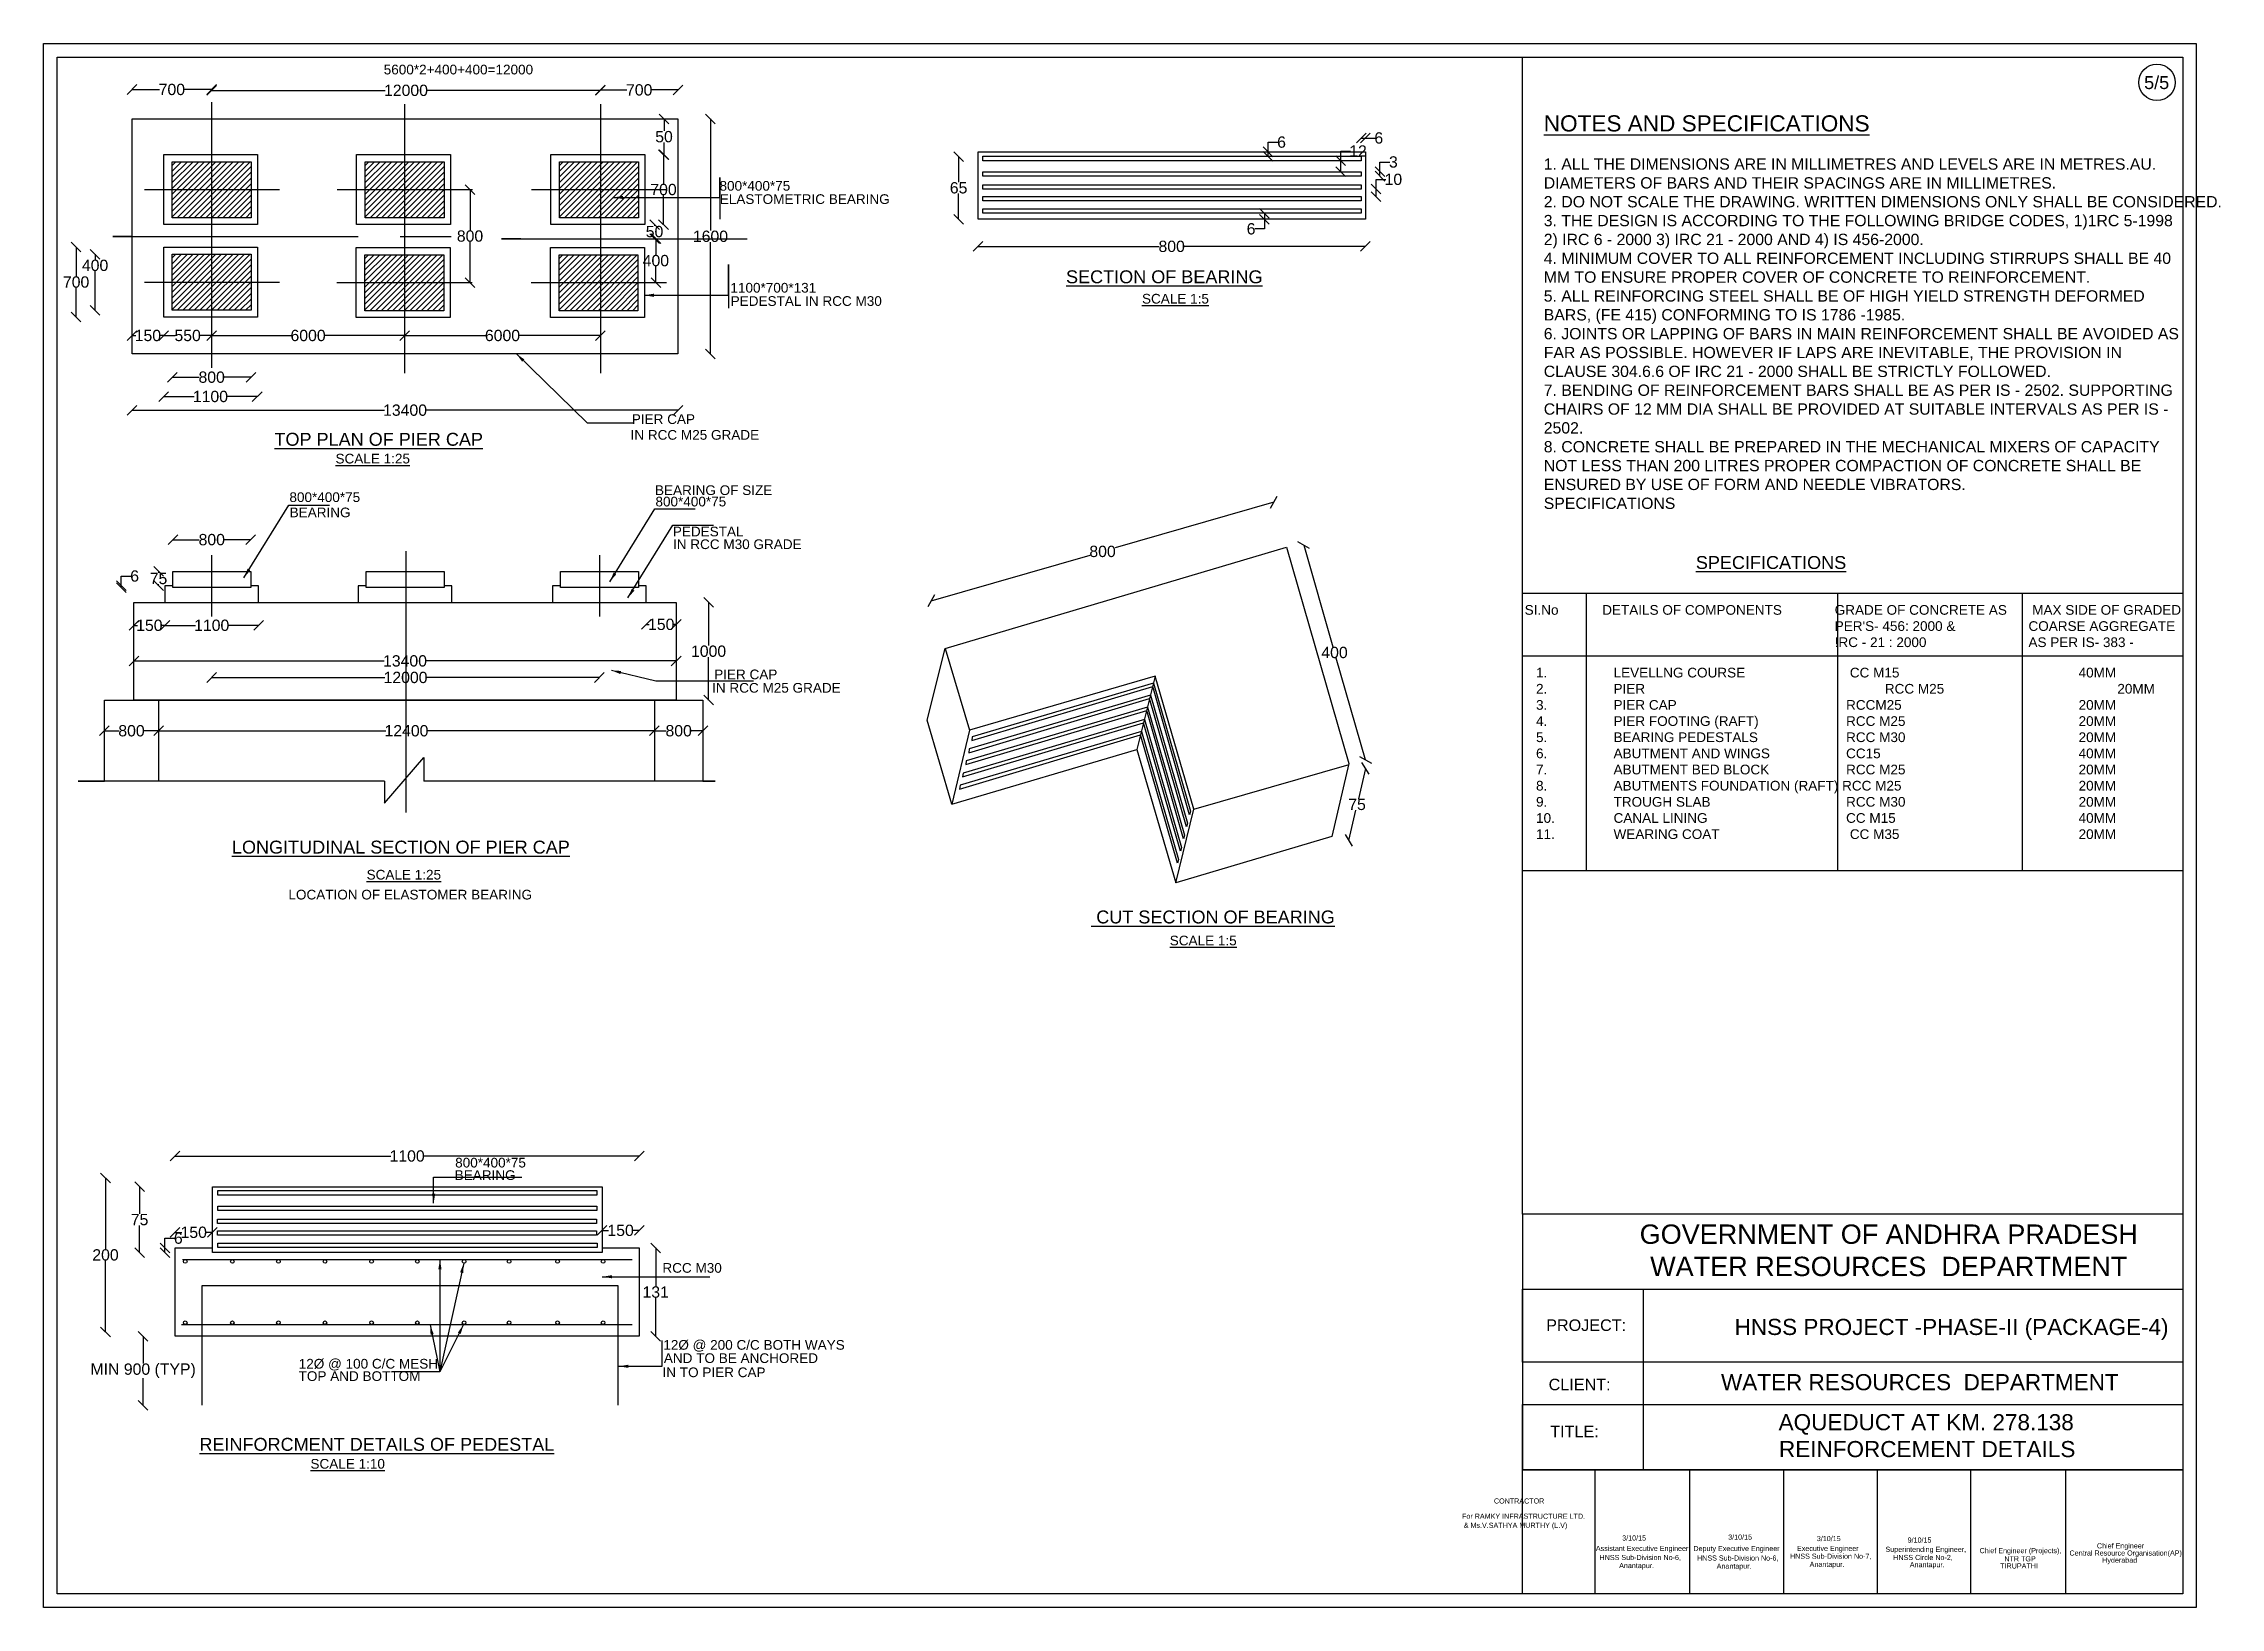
# Model space of a CAD drawing. Header units: millimetres. Extents: x 5124 to 3058113, y 2311 to 46106170.
# Drawn here: x 2990704 to 3058113, y 46057752 to 46106170 of the extents above; entities outside this region: 1.
import ezdxf

# ---------------------------------------------------------------- set-up
doc = ezdxf.new("R2010")
doc.units = ezdxf.units.MM
doc.header["$MEASUREMENT"] = 0
doc.linetypes.add('ACAD_ISO10W100', pattern=[18, 12, -3, 0, -3])
for name, color, linetype in [('DIMENSION', 7, 'Continuous'), ('DRAWING', 7, 'Continuous'), ('TEXT', 7, 'Continuous')]:
    doc.layers.add(name, color=color, linetype=linetype)
doc.styles.get("Standard").update_dxf_attribs({"font": 'arial.ttf'})
doc.dimstyles.get("Standard").update_dxf_attribs({"dimtxt": 350, "dimasz": 300, "dimexe": 0.18, "dimexo": 0.0625, "dimgap": 0.09, "dimtad": 0, "dimtih": 1, "dimtoh": 1, "dimdec": 0, "dimzin": 0, "dimdsep": 46, "dimtxsty": 'Standard', "dimblk": 'OBLIQUE', "dimcen": 0.09, "dimse1": 1, "dimse2": 1, "dimadec": 0, "dimazin": 0, "dimtfac": 1, "dimtdec": 0, "dimtofl": 0, "dimtmove": 0, "dimatfit": 3, "dimfxl": 1, "dimtolj": 1, "dimtzin": 0, "dimarcsym": 0})

msp = doc.modelspace()

# ---------------------------------------------------------------- texts
at = {"layer": 'TEXT'}
for s, height, p in [('5600*2+400+400=12000', 300, (3001237.4, 46105214.6)), ('5/5', 400, (3055748.8, 46104760.4)), ('800*400*75', 300, (3011635.3, 46101615)), ('ELASTOMETRIC BEARING', 300, (3011643.3, 46101203.7)), ('%%USECTION OF BEARING', 400, (3022365.2, 46098748.3)), ('1100*700*131', 300, (3011973.3, 46098459.3)), ('PEDESTAL IN RCC M30', 300, (3011981.2, 46098048)), ('%%USCALE 1:5', 300, (3024717.3, 46098119.6)), ('PIER CAP', 300, (3008919.9, 46094392.2)), ('%%UTOP PLAN OF PIER CAP', 400, (2997853.3, 46093717.5)), ('IN RCC M25 GRADE', 300, (3008880.9, 46093904)), ('%%USCALE 1:25', 300, (2999744.1, 46093169.1)), ('BEARING OF SIZE', 300, (3009637.8, 46092192.1)), ('800*400*75', 300, (2998318, 46091975.3)), ('800*400*75', 300, (3009651.8, 46091839.5)), ('PEDESTAL', 300, (3010190.6, 46090912.4)), ('IN RCC M30 GRADE', 300, (3010195.5, 46090518.6)), ('IN RCC M25 GRADE', 300, (3011406.7, 46086073.2)), ('PIER CAP', 300, (3011471, 46086488.7)), ('%%ULONGITUDINAL SECTION OF PIER CAP', 400, (2996537.6, 46081091.5)), ('%%USCALE 1:25', 300, (3000707.6, 46080287.6)), ('LOCATION OF ELASTOMER BEARING', 300, (2998286.4, 46079670.3)), ('%%U CUT SECTION OF BEARING', 400, (3023145.5, 46078928.6)), ('%%USCALE 1:5', 300, (3025577, 46078249.8)), ('800*400*75', 300, (3003450, 46071372.7)), ('BEARING  ', 300, (3003436, 46070986.9)), (' RCC M30', 300, (3009750.6, 46068114)), ('12Ø @ 100 C/C MESH', 300, (2998605.8, 46065147.1)), ('AND TO BE ANCHORED', 300, (3009912.8, 46065320.1)), ('12Ø @ 200 C/C BOTH WAYS', 300, (3009895, 46065730.5)), ('TOP AND BOTTOM', 300, (2998602.8, 46064764)), ('IN TO PIER CAP', 300, (3009870.9, 46064881.4)), ('%%UREINFORCMENT DETAILS OF PEDESTAL', 400, (2995529.8, 46062601.6)), ('%%USCALE 1:10', 300, (2998968.5, 46062048.6)), ('CONTRACTOR', 158.39, (3035615.8, 46060969.6)), ('For RAMKY INFRASTRUCTURE LTD.', 158.388, (3034627.8, 46060497.5)), ('& Ms.V.SATHYA MURTHY (L.V)', 158.388, (3034680.5, 46060216.5)), ('3/10/15', 158.39, (3042869.5, 46059850)), ('Assistant Executive Engineer ', 158.388, (3038771.5, 46059500.9)), (' HNSS Sub-Division No-6,', 158.388, (3038824.1, 46059219.9)), ('3/10/15', 158.39, (3039588.1, 46059823.3)), ('Deputy Executive Engineer ', 158.388, (3041792.3, 46059496.6)), (' HNSS Sub-Division No-6,', 158.388, (3041843.8, 46059202.8)), (' HNSS Sub-Division No-7,', 158.388, (3044722.4, 46059258.6)), ('Executive Engineer ', 158.388, (3045001.1, 46059499.9)), ('3/10/15', 158.39, (3045614.5, 46059806)), ('Superintending Engineer,', 158.388, (3047740.8, 46059471.6)), (' HNSS Circle No-2,', 158.388, (3047919, 46059220.5)), ('9/10/15', 158.39, (3048425.7, 46059759.5)), ('Chief Engineer (Projects),', 158.388, (3050654.1, 46059431.8)), ('NTR TGP', 158.39, (3051421.2, 46059178.8)), ('Central Resource Organisation(AP)', 158.388, (3053439.2, 46059357.8)), ('Chief Engineer ', 158.388, (3054286.5, 46059579.7)), ('Anantapur.', 158.39, (3039493.3, 46058969.5)), ('Anantapur.', 158.39, (3042512.9, 46058952.3)), ('Anantapur.', 158.39, (3045391.6, 46059008.1)), ('Anantapur.', 158.39, (3048492.4, 46058997.8)), ('TIRUPATHI', 158.39, (3051293.2, 46058958)), ('Hyderabad', 158.39, (3054452.1, 46059137))]:
    msp.add_text(s, height=height, dxfattribs=at).set_placement(p)
at = {"layer": 'TEXT', "color": 5}
msp.add_text('D.L.R.B @ KM 134.402-1', height=230, dxfattribs=at).set_placement((308082.8, 114156.4))
at = {"layer": 'TEXT', "attachment_point": 1}
for s, insert, char_height, width in [('{\\H1.6667x;\\LNOTES AND SPECIFICATIONS } \\P\\P{\\H1.1667x;1. ALL THE DIMENSIONS ARE IN MILLIMETRES AND LEVELS ARE IN METRES.AU. DIAMETERS OF BARS AND THEIR SPACINGS ARE IN MILLIMETRES. \\P2. DO NOT SCALE THE DRAWING. WRITTEN DIMENSIONS ONLY SHALL BE CONSIDERED. \\P3. THE DESIGN IS ACCORDING TO THE FOLLOWING BRIDGE CODES, 1)1RC 5-1998 2) IRC 6 - 2000 3) IRC 21 - 2000 AND 4) IS 456-2000. \\P4. MINIMUM COVER TO ALL REINFORCEMENT INCLUDING STIRRUPS SHALL BE 40 MM TO ENSURE PROPER COVER OF CONCRETE TO REINFORCEMENT. \\P5. ALL REINFORCING STEEL SHALL BE OF HIGH YIELD STRENGTH DEFORMED BARS, (FE 415) CONFORMING TO IS 1786 -1985. \\P6. JOINTS OR LAPPING OF BARS IN MAIN REINFORCEMENT SHALL BE AVOIDED AS FAR AS POSSIBLE. HOWEVER IF LAPS ARE INEVITABLE, THE PROVISION IN CLAUSE 304.6.6 OF IRC 21 - 2000 SHALL BE STRICTLY FOLLOWED. \\P7. BENDING OF REINFORCEMENT BARS SHALL BE AS PER IS - 2502. SUPPORTING CHAIRS OF 12 MM DIA SHALL BE PROVIDED AT SUITABLE INTERVALS AS PER IS - 2502. \\P8. CONCRETE SHALL BE PREPARED IN THE MECHANICAL MIXERS OF CAPACITY NOT LESS THAN 200 LITRES PROPER COMPACTION OF CONCRETE SHALL BE ENSURED BY USE OF FORM AND NEEDLE VIBRATORS. \\PSPECIFICATIONS  }', (3037158.8, 46103948.2), 300, 19913.114), ('BEARING ', (2998325, 46091803.5), 300, 1920.941), ('{\\LSPECIFICATIONS}', (3041867.4, 46090302.6), 400, 4228.878), ("SI.No ^I^IDETAILS OF COMPONENTS ^I ^IGRADE OF CONCRETE AS ^I MAX SIDE OF GRADED   \\P^I^I^I^I^I^I^I^IPER'S- 456: 2000 & ^I^ICOARSE AGGREGATE \\P^I^I^I^I^I^I^I^I!RC - 21 : 2000^I^I^IAS PER IS- 383 -", (3036567.6, 46088785.2), 300, 20326.874), ('1.^I^ILEVELLNG COURSE^I ^I^I CC M15 ^I^I^I^I^I40MM\\P2.^I^IPIER  ^I^I^I^I  ^I^IRCC M25 ^I^I^I^I^I20MM \\P3.^I^IPIER CAP^I^I^I ^I^IRCCM25 ^I^I^I^I^I20MM^I\\P4.^I^IPIER FOOTING (RAFT)^I  ^I^IRCC M25 ^I^I^I^I^I20MM\\P5.^I^IBEARING PEDESTALS     ^I^IRCC M30 ^I^I^I^I^I20MM\\P6.^I^IABUTMENT AND WINGS  ^I^ICC15 ^I^I^I^I^I^I40MM\\P7.^I^IABUTMENT BED BLOCK^I^IRCC M25 ^I^I^I^I^I20MM\\P8.^I^IABUTMENTS FOUNDATION (RAFT) RCC M25 ^I^I^I^I^I20MM\\P9.^I^ITROUGH SLAB ^I^I^I^IRCC M30^I^I^I^I^I20MM\\P10.^I^ICANAL LINING ^I^I^I^ICC M15 ^I^I^I^I^I40MM\\P11.^I^IWEARING COAT^I^I^I^I CC M35^I^I^I^I^I20MM', (3036919.5, 46086844), 300, 20090.439), ('PROJECT:', (3037233.5, 46066669.9), 358.46, 3344.565), ('CLIENT:', (3037309.4, 46064833.2), 358.46, 3344.565), ('WATER RESOURCES  DEPARTMENT\\P', (3042647.5, 46064975.7), 498.947, 15488.704), ('TITLE:', (3037358.1, 46063381.4), 358.46, 1943.795), ('\\pi3188.8;AQUEDUCT AT KM. 278.138\\P\\pi3200.7;REINFORCEMENT DETAILS ', (3041241.7, 46063735.9), 498.947, 15488.704)]:
    msp.add_mtext(s, dxfattribs=dict(at, insert=insert, char_height=char_height, width=width))
at = {"layer": 'TEXT', "color": 7, "width": 17075.239, "attachment_point": 5}
for s, insert, char_height in [('GOVERNMENT OF ANDHRA PRADESH\\PWATER RESOURCES  DEPARTMENT', (3047842.2, 46068805.1), 598.737), ('HNSS PROJECT -PHASE-II (PACKAGE-4)', (3049786.4, 46066361.3), 498.947)]:
    msp.add_mtext(s, dxfattribs=dict(at, insert=insert, char_height=char_height))

# ---------------------------------------------------------------- blocks, each defined once
blk = doc.blocks.new('_Oblique')
at = {"color": 0, "linetype": 'ByBlock', "lineweight": -2}
blk.add_line((-0.5, -0.5), (0.5, 0.5), dxfattribs=at)
blk = doc.blocks.new('*D4')
at = {"layer": 'Defpoints', "color": 0, "transparency": 16777216}
for p in [(2993447, 46104747), (2993447, 46103837), (2995908, 46103837)]:
    blk.add_point(p, dxfattribs=at)
at = {"layer": 'DIMENSION', "color": 0, "lineweight": -2, "transparency": 16777216}
for p, q in [((2993447, 46104747), (2994293, 46104747)), ((2995908, 46104747), (2995062, 46104747))]:
    blk.add_line(p, q, dxfattribs=at)
at = {"layer": 'DIMENSION', "color": 0, "lineweight": -2, "transparency": 16777216, "xscale": 300, "yscale": 300, "zscale": 300, "rotation": 180}
blk.add_blockref('_Oblique', (2993447, 46104747), dxfattribs=at)
at = {"layer": 'DIMENSION', "color": 0, "lineweight": -2, "transparency": 16777216, "xscale": 300, "yscale": 300, "zscale": 300}
blk.add_blockref('_Oblique', (2995908, 46104747), dxfattribs=at)
at = {"layer": 'DIMENSION', "color": 0, "transparency": 16777216, "insert": (2994677, 46104747), "char_height": 350, "attachment_point": 5}
blk.add_mtext('\\A1;700', dxfattribs=at)
blk = doc.blocks.new('*D5')
at = {"layer": 'Defpoints', "color": 0, "transparency": 16777216}
for p in [(3007947, 46104719), (2995908, 46103837), (3007947, 46103837)]:
    blk.add_point(p, dxfattribs=at)
at = {"layer": 'DIMENSION', "color": 0, "lineweight": -2, "transparency": 16777216}
for p, q in [((2995908, 46104719), (3001286, 46104719)), ((3007947, 46104719), (3002569, 46104719))]:
    blk.add_line(p, q, dxfattribs=at)
at = {"layer": 'DIMENSION', "color": 0, "lineweight": -2, "transparency": 16777216, "xscale": 300, "yscale": 300, "zscale": 300, "rotation": 180}
blk.add_blockref('_Oblique', (2995908, 46104719), dxfattribs=at)
at = {"layer": 'DIMENSION', "color": 0, "lineweight": -2, "transparency": 16777216, "xscale": 300, "yscale": 300, "zscale": 300}
blk.add_blockref('_Oblique', (3007947, 46104719), dxfattribs=at)
at = {"layer": 'DIMENSION', "color": 0, "transparency": 16777216, "insert": (3001927, 46104719), "char_height": 350, "attachment_point": 5}
blk.add_mtext('\\A1;12000', dxfattribs=at)
blk = doc.blocks.new('*D6')
at = {"layer": 'Defpoints', "color": 0, "transparency": 16777216}
for p in [(3010350, 46104733), (3007947, 46103837), (3010350, 46103837)]:
    blk.add_point(p, dxfattribs=at)
at = {"layer": 'DIMENSION', "color": 0, "lineweight": -2, "transparency": 16777216}
for p, q in [((3007947, 46104733), (3008763, 46104733)), ((3010350, 46104733), (3009533, 46104733))]:
    blk.add_line(p, q, dxfattribs=at)
at = {"layer": 'DIMENSION', "color": 0, "lineweight": -2, "transparency": 16777216, "xscale": 300, "yscale": 300, "zscale": 300, "rotation": 180}
blk.add_blockref('_Oblique', (3007947, 46104733), dxfattribs=at)
at = {"layer": 'DIMENSION', "color": 0, "lineweight": -2, "transparency": 16777216, "xscale": 300, "yscale": 300, "zscale": 300}
blk.add_blockref('_Oblique', (3010350, 46104733), dxfattribs=at)
at = {"layer": 'DIMENSION', "color": 0, "transparency": 16777216, "insert": (3009148, 46104733), "char_height": 350, "attachment_point": 5}
blk.add_mtext('\\A1;700', dxfattribs=at)
blk = doc.blocks.new('*D7')
at = {"layer": 'Defpoints', "color": 0, "transparency": 16777216}
for p in [(3010350, 46103837), (3010350, 46096563), (3011355, 46096563)]:
    blk.add_point(p, dxfattribs=at)
at = {"layer": 'DIMENSION', "color": 0, "lineweight": -2, "transparency": 16777216}
for p, q in [((3011355, 46103837), (3011355, 46100379)), ((3011355, 46096563), (3011355, 46100021))]:
    blk.add_line(p, q, dxfattribs=at)
at = {"layer": 'DIMENSION', "color": 0, "lineweight": -2, "transparency": 16777216, "xscale": 300, "yscale": 300, "zscale": 300}
for p, rotation in [((3011355, 46103837), 90), ((3011355, 46096563), 270)]:
    blk.add_blockref('_Oblique', p, dxfattribs=dict(at, rotation=rotation))
at = {"layer": 'DIMENSION', "color": 0, "transparency": 16777216, "insert": (3011355, 46100200), "char_height": 350, "attachment_point": 5}
blk.add_mtext('\\A1;1600', dxfattribs=at)
blk = doc.blocks.new('*D8')
at = {"layer": 'Defpoints', "color": 0, "transparency": 16777216}
for p in [(3003564, 46101647), (3003564, 46098768), (3003910, 46098768)]:
    blk.add_point(p, dxfattribs=at)
at = {"layer": 'DIMENSION', "color": 0, "lineweight": -2, "transparency": 16777216}
for p, q in [((3003910, 46101647), (3003910, 46100386)), ((3003910, 46098768), (3003910, 46100029))]:
    blk.add_line(p, q, dxfattribs=at)
at = {"layer": 'DIMENSION', "color": 0, "lineweight": -2, "transparency": 16777216, "xscale": 300, "yscale": 300, "zscale": 300}
for p, rotation in [((3003910, 46101647), 90), ((3003910, 46098768), 270)]:
    blk.add_blockref('_Oblique', p, dxfattribs=dict(at, rotation=rotation))
at = {"layer": 'DIMENSION', "color": 0, "transparency": 16777216, "insert": (3003910, 46100208), "char_height": 350, "attachment_point": 5}
blk.add_mtext('\\A1;800', dxfattribs=at)
blk = doc.blocks.new('*D9')
at = {"layer": 'Defpoints', "color": 0, "transparency": 16777216}
for p in [(2993447, 46097130), (2993447, 46097130), (2994424, 46097130)]:
    blk.add_point(p, dxfattribs=at)
at = {"layer": 'DIMENSION', "color": 0, "lineweight": -2, "transparency": 16777216}
for p, q in [((2993447, 46097130), (2993566, 46097130)), ((2994424, 46097130), (2994305, 46097130))]:
    blk.add_line(p, q, dxfattribs=at)
at = {"layer": 'DIMENSION', "color": 0, "lineweight": -2, "transparency": 16777216, "xscale": 300, "yscale": 300, "zscale": 300, "rotation": 180}
blk.add_blockref('_Oblique', (2993447, 46097130), dxfattribs=at)
at = {"layer": 'DIMENSION', "color": 0, "lineweight": -2, "transparency": 16777216, "xscale": 300, "yscale": 300, "zscale": 300}
blk.add_blockref('_Oblique', (2994424, 46097130), dxfattribs=at)
at = {"layer": 'DIMENSION', "color": 0, "transparency": 16777216, "insert": (2993935, 46097130), "char_height": 350, "attachment_point": 5}
blk.add_mtext('\\A1;150', dxfattribs=at)
blk = doc.blocks.new('*D10')
at = {"layer": 'Defpoints', "color": 0, "transparency": 16777216}
for p in [(2994424, 46097130), (2995908, 46097130), (2995908, 46097130)]:
    blk.add_point(p, dxfattribs=at)
at = {"layer": 'DIMENSION', "color": 0, "lineweight": -2, "transparency": 16777216}
for p, q in [((2994424, 46097130), (2994780, 46097130)), ((2995908, 46097130), (2995552, 46097130))]:
    blk.add_line(p, q, dxfattribs=at)
at = {"layer": 'DIMENSION', "color": 0, "lineweight": -2, "transparency": 16777216, "xscale": 300, "yscale": 300, "zscale": 300, "rotation": 180}
blk.add_blockref('_Oblique', (2994424, 46097130), dxfattribs=at)
at = {"layer": 'DIMENSION', "color": 0, "lineweight": -2, "transparency": 16777216, "xscale": 300, "yscale": 300, "zscale": 300}
blk.add_blockref('_Oblique', (2995908, 46097130), dxfattribs=at)
at = {"layer": 'DIMENSION', "color": 0, "transparency": 16777216, "insert": (2995166, 46097130), "char_height": 350, "attachment_point": 5}
blk.add_mtext('\\A1;550', dxfattribs=at)
blk = doc.blocks.new('*D11')
at = {"layer": 'Defpoints', "color": 0, "transparency": 16777216}
for p in [(2995908, 46097130), (3001883, 46097130), (3001883, 46097130)]:
    blk.add_point(p, dxfattribs=at)
at = {"layer": 'DIMENSION', "color": 0, "lineweight": -2, "transparency": 16777216}
for p, q in [((2995908, 46097130), (2998372, 46097130)), ((3001883, 46097130), (2999418, 46097130))]:
    blk.add_line(p, q, dxfattribs=at)
at = {"layer": 'DIMENSION', "color": 0, "lineweight": -2, "transparency": 16777216, "xscale": 300, "yscale": 300, "zscale": 300, "rotation": 180}
blk.add_blockref('_Oblique', (2995908, 46097130), dxfattribs=at)
at = {"layer": 'DIMENSION', "color": 0, "lineweight": -2, "transparency": 16777216, "xscale": 300, "yscale": 300, "zscale": 300}
blk.add_blockref('_Oblique', (3001883, 46097130), dxfattribs=at)
at = {"layer": 'DIMENSION', "color": 0, "transparency": 16777216, "insert": (2998895, 46097130), "char_height": 350, "attachment_point": 5}
blk.add_mtext('\\A1;6000', dxfattribs=at)
blk = doc.blocks.new('*D12')
at = {"layer": 'Defpoints', "color": 0, "transparency": 16777216}
for p in [(3001883, 46097130), (3007947, 46097130), (3007947, 46097130)]:
    blk.add_point(p, dxfattribs=at)
at = {"layer": 'DIMENSION', "color": 0, "lineweight": -2, "transparency": 16777216}
for p, q in [((3001883, 46097130), (3004392, 46097130)), ((3007947, 46097130), (3005438, 46097130))]:
    blk.add_line(p, q, dxfattribs=at)
at = {"layer": 'DIMENSION', "color": 0, "lineweight": -2, "transparency": 16777216, "xscale": 300, "yscale": 300, "zscale": 300, "rotation": 180}
blk.add_blockref('_Oblique', (3001883, 46097130), dxfattribs=at)
at = {"layer": 'DIMENSION', "color": 0, "lineweight": -2, "transparency": 16777216, "xscale": 300, "yscale": 300, "zscale": 300}
blk.add_blockref('_Oblique', (3007947, 46097130), dxfattribs=at)
at = {"layer": 'DIMENSION', "color": 0, "transparency": 16777216, "insert": (3004915, 46097130), "char_height": 350, "attachment_point": 5}
blk.add_mtext('\\A1;6000', dxfattribs=at)
blk = doc.blocks.new('*D13')
at = {"layer": 'Defpoints', "color": 0, "transparency": 16777216}
for p in [(2994690, 46095748), (2997131, 46095839), (2997131, 46095738)]:
    blk.add_point(p, dxfattribs=at)
at = {"layer": 'DIMENSION', "color": 0, "lineweight": -2, "transparency": 16777216}
for p, q in [((2994690, 46095839), (2995524, 46095839)), ((2997131, 46095839), (2996297, 46095839))]:
    blk.add_line(p, q, dxfattribs=at)
at = {"layer": 'DIMENSION', "color": 0, "lineweight": -2, "transparency": 16777216, "xscale": 300, "yscale": 300, "zscale": 300, "rotation": 180}
blk.add_blockref('_Oblique', (2994690, 46095839), dxfattribs=at)
at = {"layer": 'DIMENSION', "color": 0, "lineweight": -2, "transparency": 16777216, "xscale": 300, "yscale": 300, "zscale": 300}
blk.add_blockref('_Oblique', (2997131, 46095839), dxfattribs=at)
at = {"layer": 'DIMENSION', "color": 0, "transparency": 16777216, "insert": (2995910, 46095839), "char_height": 350, "attachment_point": 5}
blk.add_mtext('\\A1;800', dxfattribs=at)
blk = doc.blocks.new('*D14')
at = {"layer": 'Defpoints', "color": 0, "transparency": 16777216}
for p in [(2994424, 46095221), (2997319, 46095242), (2997319, 46095242)]:
    blk.add_point(p, dxfattribs=at)
at = {"layer": 'DIMENSION', "color": 0, "lineweight": -2, "transparency": 16777216}
for p, q in [((2994424, 46095242), (2995366, 46095242)), ((2997319, 46095242), (2996377, 46095242))]:
    blk.add_line(p, q, dxfattribs=at)
at = {"layer": 'DIMENSION', "color": 0, "lineweight": -2, "transparency": 16777216, "xscale": 300, "yscale": 300, "zscale": 300, "rotation": 180}
blk.add_blockref('_Oblique', (2994424, 46095242), dxfattribs=at)
at = {"layer": 'DIMENSION', "color": 0, "lineweight": -2, "transparency": 16777216, "xscale": 300, "yscale": 300, "zscale": 300}
blk.add_blockref('_Oblique', (2997319, 46095242), dxfattribs=at)
at = {"layer": 'DIMENSION', "color": 0, "transparency": 16777216, "insert": (2995871, 46095242), "char_height": 350, "attachment_point": 5}
blk.add_mtext('\\A1;1100', dxfattribs=at)
blk = doc.blocks.new('*D15')
at = {"layer": 'Defpoints', "color": 0, "transparency": 16777216}
for p in [(2993447, 46094809), (3010350, 46094847), (3010350, 46094818)]:
    blk.add_point(p, dxfattribs=at)
at = {"layer": 'DIMENSION', "color": 0, "lineweight": -2, "transparency": 16777216}
for p, q in [((2993447, 46094818), (3001257, 46094818)), ((3010350, 46094818), (3002540, 46094818))]:
    blk.add_line(p, q, dxfattribs=at)
at = {"layer": 'DIMENSION', "color": 0, "lineweight": -2, "transparency": 16777216, "xscale": 300, "yscale": 300, "zscale": 300, "rotation": 180}
blk.add_blockref('_Oblique', (2993447, 46094818), dxfattribs=at)
at = {"layer": 'DIMENSION', "color": 0, "lineweight": -2, "transparency": 16777216, "xscale": 300, "yscale": 300, "zscale": 300}
blk.add_blockref('_Oblique', (3010350, 46094818), dxfattribs=at)
at = {"layer": 'DIMENSION', "color": 0, "transparency": 16777216, "insert": (3001898, 46094818), "char_height": 350, "attachment_point": 5}
blk.add_mtext('\\A1;13400', dxfattribs=at)
blk = doc.blocks.new('*D16')
at = {"layer": 'Defpoints', "color": 0, "transparency": 16777216}
for p in [(3009409, 46103837), (3009917, 46103837), (3009318, 46102733)]:
    blk.add_point(p, dxfattribs=at)
at = {"layer": 'DIMENSION', "color": 0, "lineweight": -2, "transparency": 16777216}
for p, q in [((3009917, 46103837), (3009917, 46103464)), ((3009917, 46102733), (3009917, 46103106))]:
    blk.add_line(p, q, dxfattribs=at)
at = {"layer": 'DIMENSION', "color": 0, "lineweight": -2, "transparency": 16777216, "xscale": 300, "yscale": 300, "zscale": 300}
for p, rotation in [((3009917, 46103837), 90), ((3009917, 46102733), 270)]:
    blk.add_blockref('_Oblique', p, dxfattribs=dict(at, rotation=rotation))
at = {"layer": 'DIMENSION', "color": 0, "transparency": 16777216, "insert": (3009917, 46103285), "char_height": 350, "attachment_point": 5}
blk.add_mtext('\\A1;50', dxfattribs=at)
blk = doc.blocks.new('*D17')
at = {"layer": 'Defpoints', "color": 0, "transparency": 16777216}
for p in [(3009917, 46102733), (3009901, 46100564), (3010053, 46100564)]:
    blk.add_point(p, dxfattribs=at)
at = {"layer": 'DIMENSION', "color": 0, "lineweight": -2, "transparency": 16777216}
for p, q in [((3009901, 46102733), (3009901, 46101828)), ((3009901, 46100564), (3009901, 46101470))]:
    blk.add_line(p, q, dxfattribs=at)
at = {"layer": 'DIMENSION', "color": 0, "lineweight": -2, "transparency": 16777216, "xscale": 300, "yscale": 300, "zscale": 300}
for p, rotation in [((3009901, 46102733), 90), ((3009901, 46100564), 270)]:
    blk.add_blockref('_Oblique', p, dxfattribs=dict(at, rotation=rotation))
at = {"layer": 'DIMENSION', "color": 0, "transparency": 16777216, "insert": (3009901, 46101649), "char_height": 350, "attachment_point": 5}
blk.add_mtext('\\A1;700', dxfattribs=at)
blk = doc.blocks.new('*D18')
at = {"layer": 'Defpoints', "color": 0, "transparency": 16777216}
for p in [(3009318, 46100564), (3009318, 46100128), (3009623, 46100128)]:
    blk.add_point(p, dxfattribs=at)
at = {"layer": 'DIMENSION', "color": 0, "lineweight": -2, "transparency": 16777216}
for p, q in [((3009623, 46100564), (3009623, 46100525)), ((3009623, 46100128), (3009623, 46100167))]:
    blk.add_line(p, q, dxfattribs=at)
at = {"layer": 'DIMENSION', "color": 0, "lineweight": -2, "transparency": 16777216, "xscale": 300, "yscale": 300, "zscale": 300}
for p, rotation in [((3009623, 46100564), 90), ((3009623, 46100128), 270)]:
    blk.add_blockref('_Oblique', p, dxfattribs=dict(at, rotation=rotation))
at = {"layer": 'DIMENSION', "color": 0, "transparency": 16777216, "insert": (3009623, 46100346), "char_height": 350, "attachment_point": 5}
blk.add_mtext('\\A1;50', dxfattribs=at)
blk = doc.blocks.new('*D19')
at = {"layer": 'Defpoints', "color": 0, "transparency": 16777216}
for p in [(3009623, 46100128), (3009665, 46100128), (3009606, 46098768)]:
    blk.add_point(p, dxfattribs=at)
at = {"layer": 'DIMENSION', "color": 0, "lineweight": -2, "transparency": 16777216}
for p, q in [((3009665, 46100128), (3009665, 46099627)), ((3009665, 46098768), (3009665, 46099269))]:
    blk.add_line(p, q, dxfattribs=at)
at = {"layer": 'DIMENSION', "color": 0, "lineweight": -2, "transparency": 16777216, "xscale": 300, "yscale": 300, "zscale": 300}
for p, rotation in [((3009665, 46100128), 90), ((3009665, 46098768), 270)]:
    blk.add_blockref('_Oblique', p, dxfattribs=dict(at, rotation=rotation))
at = {"layer": 'DIMENSION', "color": 0, "transparency": 16777216, "insert": (3009665, 46099448), "char_height": 350, "attachment_point": 5}
blk.add_mtext('\\A1;400', dxfattribs=at)
blk = doc.blocks.new('*D20')
at = {"layer": 'Defpoints', "color": 0, "transparency": 16777216}
for p in [(3028487, 46102817), (3028487, 46102680), (3028623, 46102817)]:
    blk.add_point(p, dxfattribs=at)
at = {"layer": 'DIMENSION', "color": 0, "lineweight": -2, "transparency": 16777216}
for p, q in [((3028623, 46102817), (3028623, 46103117)), ((3028623, 46103117), (3028923, 46103117)), ((3028623, 46102680), (3028623, 46102817))]:
    blk.add_line(p, q, dxfattribs=at)
at = {"layer": 'DIMENSION', "color": 0, "lineweight": -2, "transparency": 16777216, "xscale": 300, "yscale": 300, "zscale": 300}
for p, rotation in [((3028623, 46102817), 90), ((3028623, 46102680), 270)]:
    blk.add_blockref('_Oblique', p, dxfattribs=dict(at, rotation=rotation))
at = {"layer": 'DIMENSION', "color": 0, "transparency": 16777216, "insert": (3029039, 46103117), "char_height": 350, "attachment_point": 5}
blk.add_mtext('\\A1;6', dxfattribs=at)
blk = doc.blocks.new('*D21')
at = {"layer": 'Defpoints', "color": 0, "transparency": 16777216}
for p in [(3030874, 46102543), (3030874, 46102543), (3030874, 46102202)]:
    blk.add_point(p, dxfattribs=at)
at = {"layer": 'DIMENSION', "color": 0, "lineweight": -2, "transparency": 16777216}
for p, q in [((3030874, 46102543), (3030874, 46102843)), ((3030874, 46102843), (3031174, 46102843)), ((3030874, 46102202), (3030874, 46102543))]:
    blk.add_line(p, q, dxfattribs=at)
at = {"layer": 'DIMENSION', "color": 0, "lineweight": -2, "transparency": 16777216, "xscale": 300, "yscale": 300, "zscale": 300}
for p, rotation in [((3030874, 46102543), 90), ((3030874, 46102202), 270)]:
    blk.add_blockref('_Oblique', p, dxfattribs=dict(at, rotation=rotation))
at = {"layer": 'DIMENSION', "color": 0, "transparency": 16777216, "insert": (3031407, 46102843), "char_height": 350, "attachment_point": 5}
blk.add_mtext('\\A1;12', dxfattribs=at)
blk = doc.blocks.new('*D22')
at = {"layer": 'Defpoints', "color": 0, "transparency": 16777216}
for p in [(3031634, 46103245), (3031510, 46102611), (3031634, 46102611)]:
    blk.add_point(p, dxfattribs=at)
at = {"layer": 'DIMENSION', "color": 0, "lineweight": -2, "transparency": 16777216}
for p, q in [((3031510, 46103245), (3031634, 46103245)), ((3031634, 46103245), (3031934, 46103245))]:
    blk.add_line(p, q, dxfattribs=at)
at = {"layer": 'DIMENSION', "color": 0, "lineweight": -2, "transparency": 16777216, "xscale": 300, "yscale": 300, "zscale": 300, "rotation": 180}
blk.add_blockref('_Oblique', (3031510, 46103245), dxfattribs=at)
at = {"layer": 'DIMENSION', "color": 0, "lineweight": -2, "transparency": 16777216, "xscale": 300, "yscale": 300, "zscale": 300}
blk.add_blockref('_Oblique', (3031634, 46103245), dxfattribs=at)
at = {"layer": 'DIMENSION', "color": 0, "transparency": 16777216, "insert": (3032050, 46103245), "char_height": 350, "attachment_point": 5}
blk.add_mtext('\\A1;6', dxfattribs=at)
blk = doc.blocks.new('*D23')
at = {"layer": 'Defpoints', "color": 0, "transparency": 16777216}
for p in [(3031292, 46102202), (3031292, 46102064), (3032087, 46102202)]:
    blk.add_point(p, dxfattribs=at)
at = {"layer": 'DIMENSION', "color": 0, "lineweight": -2, "transparency": 16777216}
for p, q in [((3032087, 46102202), (3032087, 46102502)), ((3032087, 46102502), (3032387, 46102502)), ((3032087, 46102064), (3032087, 46102202))]:
    blk.add_line(p, q, dxfattribs=at)
at = {"layer": 'DIMENSION', "color": 0, "lineweight": -2, "transparency": 16777216, "xscale": 300, "yscale": 300, "zscale": 300}
for p, rotation in [((3032087, 46102202), 90), ((3032087, 46102064), 270)]:
    blk.add_blockref('_Oblique', p, dxfattribs=dict(at, rotation=rotation))
at = {"layer": 'DIMENSION', "color": 0, "transparency": 16777216, "insert": (3032501, 46102502), "char_height": 350, "attachment_point": 5}
blk.add_mtext('\\A1;3', dxfattribs=at)
blk = doc.blocks.new('*D24')
at = {"layer": 'Defpoints', "color": 0, "transparency": 16777216}
for p in [(3031510, 46101663), (3031510, 46101434), (3031968, 46101663)]:
    blk.add_point(p, dxfattribs=at)
at = {"layer": 'DIMENSION', "color": 0, "lineweight": -2, "transparency": 16777216}
for p, q in [((3031968, 46101663), (3031968, 46101963)), ((3031968, 46101963), (3032268, 46101963)), ((3031968, 46101434), (3031968, 46101663))]:
    blk.add_line(p, q, dxfattribs=at)
at = {"layer": 'DIMENSION', "color": 0, "lineweight": -2, "transparency": 16777216, "xscale": 300, "yscale": 300, "zscale": 300}
for p, rotation in [((3031968, 46101663), 90), ((3031968, 46101434), 270)]:
    blk.add_blockref('_Oblique', p, dxfattribs=dict(at, rotation=rotation))
at = {"layer": 'DIMENSION', "color": 0, "transparency": 16777216, "insert": (3032502, 46101963), "char_height": 350, "attachment_point": 5}
blk.add_mtext('\\A1;10', dxfattribs=at)
blk = doc.blocks.new('*D25')
at = {"layer": 'Defpoints', "color": 0, "transparency": 16777216}
for p in [(3028478, 46100916), (3028478, 46100732), (3028510, 46100732)]:
    blk.add_point(p, dxfattribs=at)
at = {"layer": 'DIMENSION', "color": 0, "lineweight": -2, "transparency": 16777216}
for p, q in [((3028510, 46100916), (3028510, 46100732)), ((3028510, 46100732), (3028510, 46100432)), ((3028510, 46100432), (3028210, 46100432))]:
    blk.add_line(p, q, dxfattribs=at)
at = {"layer": 'DIMENSION', "color": 0, "lineweight": -2, "transparency": 16777216, "xscale": 300, "yscale": 300, "zscale": 300}
for p, rotation in [((3028510, 46100916), 90), ((3028510, 46100732), 270)]:
    blk.add_blockref('_Oblique', p, dxfattribs=dict(at, rotation=rotation))
at = {"layer": 'DIMENSION', "color": 0, "transparency": 16777216, "insert": (3028095, 46100432), "char_height": 350, "attachment_point": 5}
blk.add_mtext('\\A1;6', dxfattribs=at)
blk = doc.blocks.new('*D26')
at = {"layer": 'Defpoints', "color": 0, "transparency": 16777216}
for p in [(3019640, 46100732), (3031634, 46100732), (3031634, 46099889)]:
    blk.add_point(p, dxfattribs=at)
at = {"layer": 'DIMENSION', "color": 0, "lineweight": -2, "transparency": 16777216}
for p, q in [((3019640, 46099889), (3025251, 46099889)), ((3031634, 46099889), (3026024, 46099889))]:
    blk.add_line(p, q, dxfattribs=at)
at = {"layer": 'DIMENSION', "color": 0, "lineweight": -2, "transparency": 16777216, "xscale": 300, "yscale": 300, "zscale": 300, "rotation": 180}
blk.add_blockref('_Oblique', (3019640, 46099889), dxfattribs=at)
at = {"layer": 'DIMENSION', "color": 0, "lineweight": -2, "transparency": 16777216, "xscale": 300, "yscale": 300, "zscale": 300}
blk.add_blockref('_Oblique', (3031634, 46099889), dxfattribs=at)
at = {"layer": 'DIMENSION', "color": 0, "transparency": 16777216, "insert": (3025637, 46099889), "char_height": 350, "attachment_point": 5}
blk.add_mtext('\\A1;800', dxfattribs=at)
blk = doc.blocks.new('*D27')
at = {"layer": 'Defpoints', "color": 0, "transparency": 16777216}
for p in [(3019039, 46102672), (3019640, 46102672), (3019640, 46100732)]:
    blk.add_point(p, dxfattribs=at)
at = {"layer": 'DIMENSION', "color": 0, "lineweight": -2, "transparency": 16777216}
for p, q in [((3019039, 46102672), (3019039, 46101881)), ((3019039, 46100732), (3019039, 46101523))]:
    blk.add_line(p, q, dxfattribs=at)
at = {"layer": 'DIMENSION', "color": 0, "lineweight": -2, "transparency": 16777216, "xscale": 300, "yscale": 300, "zscale": 300}
for p, rotation in [((3019039, 46102672), 90), ((3019039, 46100732), 270)]:
    blk.add_blockref('_Oblique', p, dxfattribs=dict(at, rotation=rotation))
at = {"layer": 'DIMENSION', "color": 0, "transparency": 16777216, "insert": (3019039, 46101702), "char_height": 350, "attachment_point": 5}
blk.add_mtext('\\A1;65', dxfattribs=at)
blk = doc.blocks.new('*D28')
at = {"layer": 'Defpoints', "color": 0, "transparency": 16777216}
for p in [(2997119, 46090810), (2994708, 46089828), (2997119, 46089828)]:
    blk.add_point(p, dxfattribs=at)
at = {"layer": 'DIMENSION', "color": 0, "lineweight": -2, "transparency": 16777216}
for p, q in [((2994708, 46090810), (2995527, 46090810)), ((2997119, 46090810), (2996300, 46090810))]:
    blk.add_line(p, q, dxfattribs=at)
at = {"layer": 'DIMENSION', "color": 0, "lineweight": -2, "transparency": 16777216, "xscale": 300, "yscale": 300, "zscale": 300, "rotation": 180}
blk.add_blockref('_Oblique', (2994708, 46090810), dxfattribs=at)
at = {"layer": 'DIMENSION', "color": 0, "lineweight": -2, "transparency": 16777216, "xscale": 300, "yscale": 300, "zscale": 300}
blk.add_blockref('_Oblique', (2997119, 46090810), dxfattribs=at)
at = {"layer": 'DIMENSION', "color": 0, "transparency": 16777216, "insert": (2995913, 46090810), "char_height": 350, "attachment_point": 5}
blk.add_mtext('\\A1;800', dxfattribs=at)
blk = doc.blocks.new('*D29')
at = {"layer": 'Defpoints', "color": 0, "transparency": 16777216}
for p in [(2994264, 46089828), (2994708, 46089828), (2994460, 46089383)]:
    blk.add_point(p, dxfattribs=at)
at = {"layer": 'DIMENSION', "color": 0, "lineweight": -2, "transparency": 16777216}
for p, q in [((2994264, 46089828), (2994264, 46089784)), ((2994264, 46089383), (2994264, 46089428))]:
    blk.add_line(p, q, dxfattribs=at)
at = {"layer": 'DIMENSION', "color": 0, "lineweight": -2, "transparency": 16777216, "xscale": 300, "yscale": 300, "zscale": 300}
for p, rotation in [((2994264, 46089828), 90), ((2994264, 46089383), 270)]:
    blk.add_blockref('_Oblique', p, dxfattribs=dict(at, rotation=rotation))
at = {"layer": 'DIMENSION', "color": 0, "transparency": 16777216, "insert": (2994264, 46089606), "char_height": 350, "attachment_point": 5}
blk.add_mtext('\\A1;75', dxfattribs=at)
blk = doc.blocks.new('*D30')
at = {"layer": 'Defpoints', "color": 0, "transparency": 16777216}
for p in [(2993108, 46089383), (2994708, 46089383), (2994708, 46089328)]:
    blk.add_point(p, dxfattribs=at)
at = {"layer": 'DIMENSION', "color": 0, "lineweight": -2, "transparency": 16777216}
for p, q in [((2993108, 46089383), (2993108, 46089683)), ((2993108, 46089683), (2993408, 46089683)), ((2993108, 46089328), (2993108, 46089383))]:
    blk.add_line(p, q, dxfattribs=at)
at = {"layer": 'DIMENSION', "color": 0, "lineweight": -2, "transparency": 16777216, "xscale": 300, "yscale": 300, "zscale": 300}
for p, rotation in [((2993108, 46089383), 90), ((2993108, 46089328), 270)]:
    blk.add_blockref('_Oblique', p, dxfattribs=dict(at, rotation=rotation))
at = {"layer": 'DIMENSION', "color": 0, "transparency": 16777216, "insert": (2993524, 46089683), "char_height": 350, "attachment_point": 5}
blk.add_mtext('\\A1;6', dxfattribs=at)
blk = doc.blocks.new('*D31')
at = {"layer": 'Defpoints', "color": 0, "transparency": 16777216}
for p in [(2993501, 46088867), (2994460, 46088867), (2993501, 46088157)]:
    blk.add_point(p, dxfattribs=at)
at = {"layer": 'DIMENSION', "color": 0, "lineweight": -2, "transparency": 16777216}
for p, q in [((2993501, 46088157), (2993611, 46088157)), ((2994460, 46088157), (2994350, 46088157))]:
    blk.add_line(p, q, dxfattribs=at)
at = {"layer": 'DIMENSION', "color": 0, "lineweight": -2, "transparency": 16777216, "xscale": 300, "yscale": 300, "zscale": 300, "rotation": 180}
blk.add_blockref('_Oblique', (2993501, 46088157), dxfattribs=at)
at = {"layer": 'DIMENSION', "color": 0, "lineweight": -2, "transparency": 16777216, "xscale": 300, "yscale": 300, "zscale": 300}
blk.add_blockref('_Oblique', (2994460, 46088157), dxfattribs=at)
at = {"layer": 'DIMENSION', "color": 0, "transparency": 16777216, "insert": (2993980, 46088157), "char_height": 350, "attachment_point": 5}
blk.add_mtext('\\A1;150', dxfattribs=at)
blk = doc.blocks.new('*D32')
at = {"layer": 'Defpoints', "color": 0, "transparency": 16777216}
for p in [(2994460, 46088157), (2997362, 46088157), (2997362, 46088157)]:
    blk.add_point(p, dxfattribs=at)
at = {"layer": 'DIMENSION', "color": 0, "lineweight": -2, "transparency": 16777216}
for p, q in [((2994460, 46088157), (2995406, 46088157)), ((2997362, 46088157), (2996417, 46088157))]:
    blk.add_line(p, q, dxfattribs=at)
at = {"layer": 'DIMENSION', "color": 0, "lineweight": -2, "transparency": 16777216, "xscale": 300, "yscale": 300, "zscale": 300, "rotation": 180}
blk.add_blockref('_Oblique', (2994460, 46088157), dxfattribs=at)
at = {"layer": 'DIMENSION', "color": 0, "lineweight": -2, "transparency": 16777216, "xscale": 300, "yscale": 300, "zscale": 300}
blk.add_blockref('_Oblique', (2997362, 46088157), dxfattribs=at)
at = {"layer": 'DIMENSION', "color": 0, "transparency": 16777216, "insert": (2995911, 46088157), "char_height": 350, "attachment_point": 5}
blk.add_mtext('\\A1;1100', dxfattribs=at)
blk = doc.blocks.new('*D33')
at = {"layer": 'Defpoints', "color": 0, "transparency": 16777216}
for p in [(2993501, 46087055), (3010293, 46087055), (3010293, 46087055)]:
    blk.add_point(p, dxfattribs=at)
at = {"layer": 'DIMENSION', "color": 0, "lineweight": -2, "transparency": 16777216}
for p, q in [((2993501, 46087055), (3001255, 46087055)), ((3010293, 46087055), (3002538, 46087055))]:
    blk.add_line(p, q, dxfattribs=at)
at = {"layer": 'DIMENSION', "color": 0, "lineweight": -2, "transparency": 16777216, "xscale": 300, "yscale": 300, "zscale": 300, "rotation": 180}
blk.add_blockref('_Oblique', (2993501, 46087055), dxfattribs=at)
at = {"layer": 'DIMENSION', "color": 0, "lineweight": -2, "transparency": 16777216, "xscale": 300, "yscale": 300, "zscale": 300}
blk.add_blockref('_Oblique', (3010293, 46087055), dxfattribs=at)
at = {"layer": 'DIMENSION', "color": 0, "transparency": 16777216, "insert": (3001897, 46087055), "char_height": 350, "attachment_point": 5}
blk.add_mtext('\\A1;13400', dxfattribs=at)
blk = doc.blocks.new('*D34')
at = {"layer": 'Defpoints', "color": 0, "transparency": 16777216}
for p in [(2995910, 46088432), (3007916, 46088432), (2995910, 46086543)]:
    blk.add_point(p, dxfattribs=at)
at = {"layer": 'DIMENSION', "color": 0, "lineweight": -2, "transparency": 16777216}
for p, q in [((2995910, 46086543), (3001271, 46086543)), ((3007916, 46086543), (3002554, 46086543))]:
    blk.add_line(p, q, dxfattribs=at)
at = {"layer": 'DIMENSION', "color": 0, "lineweight": -2, "transparency": 16777216, "xscale": 300, "yscale": 300, "zscale": 300, "rotation": 180}
blk.add_blockref('_Oblique', (2995910, 46086543), dxfattribs=at)
at = {"layer": 'DIMENSION', "color": 0, "lineweight": -2, "transparency": 16777216, "xscale": 300, "yscale": 300, "zscale": 300}
blk.add_blockref('_Oblique', (3007916, 46086543), dxfattribs=at)
at = {"layer": 'DIMENSION', "color": 0, "transparency": 16777216, "insert": (3001913, 46086543), "char_height": 350, "attachment_point": 5}
blk.add_mtext('\\A1;12000', dxfattribs=at)
blk = doc.blocks.new('*D35')
at = {"layer": 'Defpoints', "color": 0, "transparency": 16777216}
for p in [(2992589, 46084892), (2994265, 46084892), (2994265, 46084892)]:
    blk.add_point(p, dxfattribs=at)
at = {"layer": 'DIMENSION', "color": 0, "lineweight": -2, "transparency": 16777216}
for p, q in [((2992589, 46084892), (2993041, 46084892)), ((2994265, 46084892), (2993814, 46084892))]:
    blk.add_line(p, q, dxfattribs=at)
at = {"layer": 'DIMENSION', "color": 0, "lineweight": -2, "transparency": 16777216, "xscale": 300, "yscale": 300, "zscale": 300, "rotation": 180}
blk.add_blockref('_Oblique', (2992589, 46084892), dxfattribs=at)
at = {"layer": 'DIMENSION', "color": 0, "lineweight": -2, "transparency": 16777216, "xscale": 300, "yscale": 300, "zscale": 300}
blk.add_blockref('_Oblique', (2994265, 46084892), dxfattribs=at)
at = {"layer": 'DIMENSION', "color": 0, "transparency": 16777216, "insert": (2993427, 46084892), "char_height": 350, "attachment_point": 5}
blk.add_mtext('\\A1;800', dxfattribs=at)
blk = doc.blocks.new('*D36')
at = {"layer": 'Defpoints', "color": 0, "transparency": 16777216}
for p in [(2994265, 46084892), (3009620, 46084892), (3009620, 46084892)]:
    blk.add_point(p, dxfattribs=at)
at = {"layer": 'DIMENSION', "color": 0, "lineweight": -2, "transparency": 16777216}
for p, q in [((2994265, 46084892), (3001301, 46084892)), ((3009620, 46084892), (3002584, 46084892))]:
    blk.add_line(p, q, dxfattribs=at)
at = {"layer": 'DIMENSION', "color": 0, "lineweight": -2, "transparency": 16777216, "xscale": 300, "yscale": 300, "zscale": 300, "rotation": 180}
blk.add_blockref('_Oblique', (2994265, 46084892), dxfattribs=at)
at = {"layer": 'DIMENSION', "color": 0, "lineweight": -2, "transparency": 16777216, "xscale": 300, "yscale": 300, "zscale": 300}
blk.add_blockref('_Oblique', (3009620, 46084892), dxfattribs=at)
at = {"layer": 'DIMENSION', "color": 0, "transparency": 16777216, "insert": (3001942, 46084892), "char_height": 350, "attachment_point": 5}
blk.add_mtext('\\A1;12400', dxfattribs=at)
blk = doc.blocks.new('*D37')
at = {"layer": 'Defpoints', "color": 0, "transparency": 16777216}
for p in [(3009620, 46084892), (3011123, 46084892), (3011123, 46084892)]:
    blk.add_point(p, dxfattribs=at)
at = {"layer": 'DIMENSION', "color": 0, "lineweight": -2, "transparency": 16777216}
for p, q in [((3009620, 46084892), (3009985, 46084892)), ((3011123, 46084892), (3010757, 46084892))]:
    blk.add_line(p, q, dxfattribs=at)
at = {"layer": 'DIMENSION', "color": 0, "lineweight": -2, "transparency": 16777216, "xscale": 300, "yscale": 300, "zscale": 300, "rotation": 180}
blk.add_blockref('_Oblique', (3009620, 46084892), dxfattribs=at)
at = {"layer": 'DIMENSION', "color": 0, "lineweight": -2, "transparency": 16777216, "xscale": 300, "yscale": 300, "zscale": 300}
blk.add_blockref('_Oblique', (3011123, 46084892), dxfattribs=at)
at = {"layer": 'DIMENSION', "color": 0, "transparency": 16777216, "insert": (3010371, 46084892), "char_height": 350, "attachment_point": 5}
blk.add_mtext('\\A1;800', dxfattribs=at)
blk = doc.blocks.new('*D38')
at = {"layer": 'Defpoints', "color": 0, "transparency": 16777216}
for p in [(3009369, 46088867), (3010293, 46088867), (3010293, 46088186)]:
    blk.add_point(p, dxfattribs=at)
at = {"layer": 'DIMENSION', "color": 0, "lineweight": -2, "transparency": 16777216}
for p, q in [((3009369, 46088186), (3009461, 46088186)), ((3010293, 46088186), (3010201, 46088186))]:
    blk.add_line(p, q, dxfattribs=at)
at = {"layer": 'DIMENSION', "color": 0, "lineweight": -2, "transparency": 16777216, "xscale": 300, "yscale": 300, "zscale": 300, "rotation": 180}
blk.add_blockref('_Oblique', (3009369, 46088186), dxfattribs=at)
at = {"layer": 'DIMENSION', "color": 0, "lineweight": -2, "transparency": 16777216, "xscale": 300, "yscale": 300, "zscale": 300}
blk.add_blockref('_Oblique', (3010293, 46088186), dxfattribs=at)
at = {"layer": 'DIMENSION', "color": 0, "transparency": 16777216, "insert": (3009831, 46088186), "char_height": 350, "attachment_point": 5}
blk.add_mtext('\\A1;150', dxfattribs=at)
blk = doc.blocks.new('*D39')
at = {"layer": 'Defpoints', "color": 0, "transparency": 16777216}
for p in [(3010293, 46088867), (3011297, 46088867), (3010293, 46085843)]:
    blk.add_point(p, dxfattribs=at)
at = {"layer": 'DIMENSION', "color": 0, "lineweight": -2, "transparency": 16777216}
for p, q in [((3011297, 46088867), (3011297, 46087534)), ((3011297, 46085843), (3011297, 46087176))]:
    blk.add_line(p, q, dxfattribs=at)
at = {"layer": 'DIMENSION', "color": 0, "lineweight": -2, "transparency": 16777216, "xscale": 300, "yscale": 300, "zscale": 300}
for p, rotation in [((3011297, 46088867), 90), ((3011297, 46085843), 270)]:
    blk.add_blockref('_Oblique', p, dxfattribs=dict(at, rotation=rotation))
at = {"layer": 'DIMENSION', "color": 0, "transparency": 16777216, "insert": (3011297, 46087355), "char_height": 350, "attachment_point": 5}
blk.add_mtext('\\A1;1000', dxfattribs=at)
blk = doc.blocks.new('*D40')
at = {"layer": 'Defpoints', "color": 0, "transparency": 16777216}
for p in [(3028798, 46091969), (3029223, 46090492), (3018619, 46087442)]:
    blk.add_point(p, dxfattribs=at)
at = {"layer": 'DIMENSION', "color": 0, "lineweight": -2, "transparency": 16777216}
for p, q in [((3028798, 46091969), (3023882, 46090556)), ((3018194, 46088919), (3023110, 46090333))]:
    blk.add_line(p, q, dxfattribs=at)
at = {"layer": 'DIMENSION', "color": 0, "lineweight": -2, "transparency": 16777216, "xscale": 300, "yscale": 300, "zscale": 300}
for p, rotation in [((3028798, 46091969), 16.04754711824742), ((3018194, 46088919), 196.0475471182474)]:
    blk.add_blockref('_Oblique', p, dxfattribs=dict(at, rotation=rotation))
at = {"layer": 'DIMENSION', "color": 0, "transparency": 16777216, "insert": (3023496, 46090444), "char_height": 350, "attachment_point": 5}
blk.add_mtext('\\A1;800', dxfattribs=at)
blk = doc.blocks.new('*D41')
at = {"layer": 'Defpoints', "color": 0, "transparency": 16777216}
for p in [(3029223, 46090492), (3031133, 46083852), (3031634, 46083996)]:
    blk.add_point(p, dxfattribs=at)
at = {"layer": 'DIMENSION', "color": 0, "lineweight": -2, "transparency": 16777216}
for p, q in [((3029724, 46090636), (3030628, 46087495)), ((3031634, 46083996), (3030731, 46087137))]:
    blk.add_line(p, q, dxfattribs=at)
at = {"layer": 'DIMENSION', "color": 0, "lineweight": -2, "transparency": 16777216, "xscale": 300, "yscale": 300, "zscale": 300}
for p, rotation in [((3029724, 46090636), 106.047547118256), ((3031634, 46083996), 286.047547118256)]:
    blk.add_blockref('_Oblique', p, dxfattribs=dict(at, rotation=rotation))
at = {"layer": 'DIMENSION', "color": 0, "transparency": 16777216, "insert": (3030679, 46087316), "char_height": 350, "attachment_point": 5}
blk.add_mtext('\\A1;400', dxfattribs=at)
blk = doc.blocks.new('*D42')
at = {"layer": 'Defpoints', "color": 0, "transparency": 16777216}
for p in [(3031119, 46083848), (3031637, 46083727), (3030600, 46081617)]:
    blk.add_point(p, dxfattribs=at)
at = {"layer": 'DIMENSION', "color": 0, "lineweight": -2, "transparency": 16777216}
for p, q in [((3031637, 46083727), (3031419, 46082790)), ((3031118, 46081497), (3031336, 46082434))]:
    blk.add_line(p, q, dxfattribs=at)
at = {"layer": 'DIMENSION', "color": 0, "lineweight": -2, "transparency": 16777216, "xscale": 300, "yscale": 300, "zscale": 300}
for p, rotation in [((3031637, 46083727), 76.91997891887063), ((3031118, 46081497), 256.9199789188706)]:
    blk.add_blockref('_Oblique', p, dxfattribs=dict(at, rotation=rotation))
at = {"layer": 'DIMENSION', "color": 0, "transparency": 16777216, "insert": (3031377, 46082612), "char_height": 350, "attachment_point": 5}
blk.add_mtext('\\A1;75', dxfattribs=at)
blk = doc.blocks.new('*D43')
at = {"layer": 'Defpoints', "color": 0, "transparency": 16777216}
for p in [(3009149, 46071727), (2994775, 46068883), (3009149, 46068883)]:
    blk.add_point(p, dxfattribs=at)
at = {"layer": 'DIMENSION', "color": 0, "lineweight": -2, "transparency": 16777216}
for p, q in [((2994775, 46071727), (3001456, 46071727)), ((3009149, 46071727), (3002468, 46071727))]:
    blk.add_line(p, q, dxfattribs=at)
at = {"layer": 'DIMENSION', "color": 0, "lineweight": -2, "transparency": 16777216, "xscale": 300, "yscale": 300, "zscale": 300, "rotation": 180}
blk.add_blockref('_Oblique', (2994775, 46071727), dxfattribs=at)
at = {"layer": 'DIMENSION', "color": 0, "lineweight": -2, "transparency": 16777216, "xscale": 300, "yscale": 300, "zscale": 300}
blk.add_blockref('_Oblique', (3009149, 46071727), dxfattribs=at)
at = {"layer": 'DIMENSION', "color": 0, "transparency": 16777216, "insert": (3001962, 46071727), "char_height": 350, "attachment_point": 5}
blk.add_mtext('\\A1;1100', dxfattribs=at)
blk = doc.blocks.new('*D44')
at = {"layer": 'Defpoints', "color": 0, "transparency": 16777216}
for p in [(3007997, 46068883), (3009149, 46069425), (3009149, 46068883)]:
    blk.add_point(p, dxfattribs=at)
at = {"layer": 'DIMENSION', "color": 0, "lineweight": -2, "transparency": 16777216}
for p, q in [((3007997, 46069425), (3008203, 46069425)), ((3009149, 46069425), (3008943, 46069425))]:
    blk.add_line(p, q, dxfattribs=at)
at = {"layer": 'DIMENSION', "color": 0, "lineweight": -2, "transparency": 16777216, "xscale": 300, "yscale": 300, "zscale": 300, "rotation": 180}
blk.add_blockref('_Oblique', (3007997, 46069425), dxfattribs=at)
at = {"layer": 'DIMENSION', "color": 0, "lineweight": -2, "transparency": 16777216, "xscale": 300, "yscale": 300, "zscale": 300}
blk.add_blockref('_Oblique', (3009149, 46069425), dxfattribs=at)
at = {"layer": 'DIMENSION', "color": 0, "transparency": 16777216, "insert": (3008573, 46069425), "char_height": 350, "attachment_point": 5}
blk.add_mtext('\\A1;150', dxfattribs=at)
blk = doc.blocks.new('*D45')
at = {"layer": 'Defpoints', "color": 0, "transparency": 16777216}
for p in [(3009149, 46068883), (3009659, 46068883), (3009149, 46066146)]:
    blk.add_point(p, dxfattribs=at)
at = {"layer": 'DIMENSION', "color": 0, "lineweight": -2, "transparency": 16777216}
for p, q in [((3009659, 46068883), (3009659, 46067693)), ((3009659, 46066146), (3009659, 46067336))]:
    blk.add_line(p, q, dxfattribs=at)
at = {"layer": 'DIMENSION', "color": 0, "lineweight": -2, "transparency": 16777216, "xscale": 300, "yscale": 300, "zscale": 300}
for p, rotation in [((3009659, 46068883), 90), ((3009659, 46066146), 270)]:
    blk.add_blockref('_Oblique', p, dxfattribs=dict(at, rotation=rotation))
at = {"layer": 'DIMENSION', "color": 0, "transparency": 16777216, "insert": (3009659, 46067514), "char_height": 350, "attachment_point": 5}
blk.add_mtext('\\A1;131', dxfattribs=at)
blk = doc.blocks.new('*D46')
at = {"layer": 'Defpoints', "color": 0, "transparency": 16777216}
for p in [(2994775, 46068883), (2995932, 46069365), (2995932, 46068883)]:
    blk.add_point(p, dxfattribs=at)
at = {"layer": 'DIMENSION', "color": 0, "lineweight": -2, "transparency": 16777216}
for p, q in [((2994775, 46069365), (2994984, 46069365)), ((2995932, 46069365), (2995723, 46069365))]:
    blk.add_line(p, q, dxfattribs=at)
at = {"layer": 'DIMENSION', "color": 0, "lineweight": -2, "transparency": 16777216, "xscale": 300, "yscale": 300, "zscale": 300, "rotation": 180}
blk.add_blockref('_Oblique', (2994775, 46069365), dxfattribs=at)
at = {"layer": 'DIMENSION', "color": 0, "lineweight": -2, "transparency": 16777216, "xscale": 300, "yscale": 300, "zscale": 300}
blk.add_blockref('_Oblique', (2995932, 46069365), dxfattribs=at)
at = {"layer": 'DIMENSION', "color": 0, "transparency": 16777216, "insert": (2995354, 46069365), "char_height": 350, "attachment_point": 5}
blk.add_mtext('\\A1;150', dxfattribs=at)
blk = doc.blocks.new('*D47')
at = {"layer": 'Defpoints', "color": 0, "transparency": 16777216}
for p in [(2994461, 46068883), (2995932, 46068883), (2995932, 46068739)]:
    blk.add_point(p, dxfattribs=at)
at = {"layer": 'DIMENSION', "color": 0, "lineweight": -2, "transparency": 16777216}
for p, q in [((2994461, 46068883), (2994461, 46069183)), ((2994461, 46069183), (2994761, 46069183)), ((2994461, 46068739), (2994461, 46068883))]:
    blk.add_line(p, q, dxfattribs=at)
at = {"layer": 'DIMENSION', "color": 0, "lineweight": -2, "transparency": 16777216, "xscale": 300, "yscale": 300, "zscale": 300}
for p, rotation in [((2994461, 46068883), 90), ((2994461, 46068739), 270)]:
    blk.add_blockref('_Oblique', p, dxfattribs=dict(at, rotation=rotation))
at = {"layer": 'DIMENSION', "color": 0, "transparency": 16777216, "insert": (2994877, 46069183), "char_height": 350, "attachment_point": 5}
blk.add_mtext('\\A1;6', dxfattribs=at)
blk = doc.blocks.new('*D48')
at = {"layer": 'Defpoints', "color": 0, "transparency": 16777216}
for p in [(2993678, 46070777), (2995932, 46070777), (2995932, 46068739)]:
    blk.add_point(p, dxfattribs=at)
at = {"layer": 'DIMENSION', "color": 0, "lineweight": -2, "transparency": 16777216}
for p, q in [((2993678, 46070777), (2993678, 46069936)), ((2993678, 46068739), (2993678, 46069580))]:
    blk.add_line(p, q, dxfattribs=at)
at = {"layer": 'DIMENSION', "color": 0, "lineweight": -2, "transparency": 16777216, "xscale": 300, "yscale": 300, "zscale": 300}
for p, rotation in [((2993678, 46070777), 90), ((2993678, 46068739), 270)]:
    blk.add_blockref('_Oblique', p, dxfattribs=dict(at, rotation=rotation))
at = {"layer": 'DIMENSION', "color": 0, "transparency": 16777216, "insert": (2993678, 46069758), "char_height": 350, "attachment_point": 5}
blk.add_mtext('\\A1;75', dxfattribs=at)
blk = doc.blocks.new('*D49')
at = {"layer": 'Defpoints', "color": 0, "transparency": 16777216}
for p in [(2992894, 46071050), (2992622, 46066281), (2992855, 46066281)]:
    blk.add_point(p, dxfattribs=at)
at = {"layer": 'DIMENSION', "color": 0, "lineweight": -2, "transparency": 16777216}
for p, q in [((2992622, 46071050), (2992622, 46068844)), ((2992622, 46066281), (2992622, 46068487))]:
    blk.add_line(p, q, dxfattribs=at)
at = {"layer": 'DIMENSION', "color": 0, "lineweight": -2, "transparency": 16777216, "xscale": 300, "yscale": 300, "zscale": 300}
for p, rotation in [((2992622, 46071050), 90), ((2992622, 46066281), 270)]:
    blk.add_blockref('_Oblique', p, dxfattribs=dict(at, rotation=rotation))
at = {"layer": 'DIMENSION', "color": 0, "transparency": 16777216, "insert": (2992622, 46068665), "char_height": 350, "attachment_point": 5}
blk.add_mtext('\\A1;200', dxfattribs=at)
blk = doc.blocks.new('*D50')
at = {"layer": 'Defpoints', "color": 0, "transparency": 16777216}
for p in [(2994775, 46066146), (2993788, 46064011), (2995616, 46064011)]:
    blk.add_point(p, dxfattribs=at)
at = {"layer": 'DIMENSION', "color": 0, "lineweight": -2, "transparency": 16777216}
for p, q in [((2993788, 46066146), (2993788, 46065308)), ((2993788, 46064011), (2993788, 46064849))]:
    blk.add_line(p, q, dxfattribs=at)
at = {"layer": 'DIMENSION', "color": 0, "lineweight": -2, "transparency": 16777216, "xscale": 300, "yscale": 300, "zscale": 300}
for p, rotation in [((2993788, 46066146), 90), ((2993788, 46064011), 270)]:
    blk.add_blockref('_Oblique', p, dxfattribs=dict(at, rotation=rotation))
at = {"layer": 'DIMENSION', "color": 0, "transparency": 16777216, "insert": (2993788, 46065078), "char_height": 350, "attachment_point": 5}
blk.add_mtext('\\A1;MIN 900 (TYP)', dxfattribs=at)
blk = doc.blocks.new('*D51')
at = {"layer": 'Defpoints', "color": 0, "transparency": 16777216}
for p in [(2994690, 46099644), (2992300, 46097914), (2994690, 46097914)]:
    blk.add_point(p, dxfattribs=at)
at = {"layer": 'DIMENSION', "color": 0, "lineweight": -2, "transparency": 16777216}
for p, q in [((2992300, 46099644), (2992300, 46099480)), ((2992300, 46097914), (2992300, 46099122))]:
    blk.add_line(p, q, dxfattribs=at)
at = {"layer": 'DIMENSION', "color": 0, "lineweight": -2, "transparency": 16777216, "xscale": 300, "yscale": 300, "zscale": 300}
for p, rotation in [((2992300, 46099644), 90), ((2992300, 46097914), 270)]:
    blk.add_blockref('_Oblique', p, dxfattribs=dict(at, rotation=rotation))
at = {"layer": 'DIMENSION', "color": 0, "transparency": 16777216, "insert": (2992300, 46099301), "char_height": 350, "attachment_point": 5}
blk.add_mtext('\\A1;400', dxfattribs=at)
blk = doc.blocks.new('*D52')
at = {"layer": 'Defpoints', "color": 0, "transparency": 16777216}
for p in [(2994424, 46099870), (2991712, 46097701), (2994424, 46097701)]:
    blk.add_point(p, dxfattribs=at)
at = {"layer": 'DIMENSION', "color": 0, "lineweight": -2, "transparency": 16777216}
for p, q in [((2991712, 46099870), (2991712, 46098964)), ((2991712, 46097701), (2991712, 46098606))]:
    blk.add_line(p, q, dxfattribs=at)
at = {"layer": 'DIMENSION', "color": 0, "lineweight": -2, "transparency": 16777216, "xscale": 300, "yscale": 300, "zscale": 300}
for p, rotation in [((2991712, 46099870), 90), ((2991712, 46097701), 270)]:
    blk.add_blockref('_Oblique', p, dxfattribs=dict(at, rotation=rotation))
at = {"layer": 'DIMENSION', "color": 0, "transparency": 16777216, "insert": (2991712, 46098785), "char_height": 350, "attachment_point": 5}
blk.add_mtext('\\A1;700', dxfattribs=at)

# ---------------------------------------------------------------- dimensions: what is measured, and where the dimension line sits
at = {"layer": 'DIMENSION'}
for base, p1, p2, text, picture, middle in [((2993447.2, 46104746.7), (2995907.7, 46103836.5), (2993447.2, 46103836.5), '700', '*D4', (2994677.4, 46104746.7)), ((3007946.7, 46104719.5), (2995907.7, 46103836.5), (3007946.7, 46103836.5), '12000', '*D5', (3001927.2, 46104719.5)), ((3010349.5, 46104732.9), (3007946.7, 46103836.5), (3010349.5, 46103836.5), '700', '*D6', (3009148.1, 46104732.9)), ((3031634.2, 46103245), (3031509.6, 46102611.5), (3031634.2, 46102611.5), '6', '*D22', (3032050, 46103245)), ((3031634.2, 46099888.9), (3019640.2, 46100731.8), (3031634.2, 46100731.8), '800', '*D26', (3025637.2, 46099888.9)), ((2993447.2, 46097130.3), (2994423.7, 46097130.3), (2993447.2, 46097130.3), '150', '*D9', (2993935.5, 46097130.3)), ((2995907.7, 46097130.3), (2994423.7, 46097130.3), (2995907.7, 46097130.3), '550', '*D10', (2995165.7, 46097130.3)), ((3001882.6, 46097130.3), (2995907.7, 46097130.3), (3001882.6, 46097130.3), '6000', '*D11', (2998895.1, 46097130.3)), ((3007946.7, 46097130.3), (3001882.6, 46097130.3), (3007946.7, 46097130.3), '6000', '*D12', (3004914.7, 46097130.3)), ((2997130.9, 46095839.3), (2994689.8, 46095748), (2997130.9, 46095737.7), '800', '*D13', (2995910.3, 46095839.3)), ((2997318.9, 46095242.2), (2994423.7, 46095220.7), (2997318.9, 46095242.2), '1100', '*D14', (2995871.3, 46095242.2)), ((3010349.5, 46094818.1), (2993447.2, 46094809.2), (3010349.5, 46094847.2), '13400', '*D15', (3001898.3, 46094818.1)), ((2997118.7, 46090809.7), (2994707.7, 46089828.1), (2997118.7, 46089828.1), '800', '*D28', (2995913.2, 46090809.7)), ((2993500.5, 46088157.2), (2994459.9, 46088867), (2993500.5, 46088867), '150', '*D31', (2993980.2, 46088157.2)), ((2997362.5, 46088157.2), (2994459.9, 46088157.2), (2997362.5, 46088157.2), '1100', '*D32', (2995911.2, 46088157.2)), ((2995909.6, 46086543.2), (3007915.8, 46088432.3), (2995909.6, 46088432.3), '12000', '*D34', (3001912.7, 46086543.2)), ((3010293.3, 46088185.9), (3009368.7, 46088867), (3010293.3, 46088867), '150', '*D38', (3009831, 46088185.9)), ((3010293.3, 46087054.6), (2993500.5, 46087054.6), (3010293.3, 46087054.6), '13400', '*D33', (3001896.9, 46087054.6)), ((2994265.1, 46084891.7), (2992589.4, 46084891.7), (2994265.1, 46084891.7), '800', '*D35', (2993427.3, 46084891.7)), ((3009619.6, 46084891.7), (2994265.1, 46084891.7), (3009619.6, 46084891.7), '12400', '*D36', (3001942.4, 46084891.7)), ((3011122.6, 46084891.7), (3009619.6, 46084891.7), (3011122.6, 46084891.7), '800', '*D37', (3010371.1, 46084891.7)), ((2995931.9, 46069364.7), (2994775.1, 46068883), (2995931.9, 46068883), '150', '*D46', (2995353.5, 46069364.7)), ((3009148.9, 46069425), (3007997.2, 46068883), (3009148.9, 46068883), '150', '*D44', (3008573, 46069425))]:
    dim = msp.add_linear_dim(base=base, p1=p1, p2=p2, text=text, dimstyle='Standard', dxfattribs=at)
    dim.commit()
    dim.dimension.update_dxf_attribs({"geometry": picture, "text_midpoint": middle})
for base, p1, p2, text, picture, middle in [((3009917.1, 46103836.5), (3009318.4, 46102733.3), (3009408.5, 46103836.5), '50', '*D16', (3009917.1, 46103284.9)), ((3011355.5, 46096563), (3010349.5, 46103836.5), (3010349.5, 46096563), '1600', '*D7', (3011355.5, 46100199.7)), ((3028623.5, 46102817.4), (3028487.1, 46102680.3), (3028487.1, 46102817.4), '6', '*D20', (3029039.2, 46103117.4)), ((3009901.3, 46100564.2), (3009917.1, 46102733.3), (3010052.5, 46100564.2), '700', '*D17', (3009901.3, 46101648.7)), ((3019038.9, 46102672.2), (3019640.2, 46100731.8), (3019640.2, 46102672.2), '65', '*D27', (3019038.9, 46101702)), ((3030874, 46102542.6), (3030874, 46102202), (3030874, 46102542.6), '12', '*D21', (3031406.6, 46102842.6)), ((3032086.7, 46102202), (3031292.4, 46102064.3), (3031292.4, 46102202), '3', '*D23', (3032501.4, 46102502)), ((3031968.2, 46101662.6), (3031509.6, 46101434.1), (3031509.6, 46101662.6), '10', '*D24', (3032501.9, 46101962.6)), ((3003910.2, 46098768.1), (3003564.3, 46101646.9), (3003564.3, 46098768.1), '800', '*D8', (3003910.2, 46100207.5)), ((3028510.4, 46100731.8), (3028478.4, 46100915.6), (3028478.4, 46100731.8), '6', '*D25', (3028094.6, 46100431.8)), ((2991712.2, 46097700.5), (2994423.7, 46099869.7), (2994423.7, 46097700.5), '700', '*D52', (2991712.2, 46098785.1)), ((3009664.8, 46100127.8), (3009605.7, 46098768.1), (3009623.3, 46100127.8), '400', '*D19', (3009664.8, 46099448)), ((2993108.1, 46089383.2), (2994707.7, 46089328.1), (2994707.7, 46089383.2), '6', '*D30', (2993523.9, 46089683.2)), ((2994264, 46089828.1), (2994459.9, 46089383.2), (2994707.7, 46089828.1), '75', '*D29', (2994264, 46089605.6)), ((3011296.7, 46088867), (3010293.3, 46085843), (3010293.3, 46088867), '1000', '*D39', (3011296.7, 46087355)), ((2992621.8, 46066280.8), (2992893.6, 46071049.8), (2992854.9, 46066280.8), '200', '*D49', (2992621.8, 46068665.3)), ((2993677.6, 46070776.9), (2995931.9, 46068738.8), (2995931.9, 46070776.9), '75', '*D48', (2993677.6, 46069757.9)), ((2994461, 46068883), (2995931.9, 46068738.8), (2995931.9, 46068883), '6', '*D47', (2994876.8, 46069183)), ((3009658.8, 46068883), (3009148.9, 46066145.8), (3009148.9, 46068883), '131', '*D45', (3009658.8, 46067514.4)), ((2993788, 46064010.8), (2994775.1, 46066145.8), (2995616.2, 46064010.8), 'MIN 900 (TYP)', '*D50', (2993788, 46065078.3))]:
    dim = msp.add_linear_dim(base=base, p1=p1, p2=p2, angle=90, text=text, dimstyle='Standard', dxfattribs=at)
    dim.commit()
    dim.dimension.update_dxf_attribs({"geometry": picture, "text_midpoint": middle})
for base, p1, p2, text, picture, middle in [((3009623.3, 46100127.8), (3009318.4, 46100564.2), (3009318.4, 46100127.8), '50', '*D18', (3009623.3, 46100346)), ((2992299.9, 46097914.1), (2994689.8, 46099644.2), (2994689.8, 46097914.1), '400', '*D51', (2992299.9, 46099301.1))]:
    dim = msp.add_linear_dim(base=base, p1=p1, p2=p2, angle=90, text=text, dimstyle='Standard', dxfattribs=at)
    dim.commit()
    dim.dimension.update_dxf_attribs({"geometry": picture, "text_midpoint": middle, "dimtype": 160})
for p1, p2, distance, text, picture, middle in [((3018619.3, 46087441.9), (3029222.6, 46090491.9), 1537.4, '800', '*D40', (3023496, 46090444.4)), ((3029222.6, 46090491.9), (3031132.6, 46083851.7), 521.8, '400', '*D41', (3030679.1, 46087316.1)), ((3030600.4, 46081617), (3031118.7, 46083847.7), -531.7, '75', '*D42', (3031377.5, 46082612)), ((2994775.1, 46068883), (3009148.9, 46068883), 2844.2, '1100', '*D43', (3001962, 46071727.2))]:
    dim = msp.add_aligned_dim(p1=p1, p2=p2, distance=distance, text=text, dimstyle='Standard', dxfattribs=at)
    dim.commit()
    dim.dimension.update_dxf_attribs({"geometry": picture, "text_midpoint": middle})

# ---------------------------------------------------------------- hatches: boundary and pattern name
at = {"layer": 'DRAWING'}
h = msp.add_hatch(dxfattribs=at)
h.set_pattern_fill('ANSI31', color=256, scale=1000, style=0)
h.paths.add_polyline_path([(2997130.9, 46102507.9), (2994689.8, 46102507.9), (2994689.8, 46100777.8), (2997130.9, 46100777.8)])
h = msp.add_hatch(dxfattribs=at)
h.set_pattern_fill('ANSI31', color=256, scale=1000, style=0)
h.set_pattern_definition([(45, (5974.92, 0), (-88.38834765, 88.38834765), [])])
h.paths.add_polyline_path([(3003105.8, 46102507.9), (3000664.7, 46102507.9), (3000664.7, 46100777.8), (3003105.8, 46100777.8)])
h = msp.add_hatch(dxfattribs=at)
h.set_pattern_fill('ANSI31', color=256, scale=1000, style=0)
h.set_pattern_definition([(45, (11991.07, 0), (-88.38834765, 88.38834765), [])])
h.paths.add_polyline_path([(3009121.9, 46102507.9), (3006680.8, 46102507.9), (3006680.8, 46100777.8), (3009121.9, 46100777.8)])
h = msp.add_hatch(dxfattribs=at)
h.set_pattern_fill('ANSI31', color=256, scale=1000, style=0)
h.set_pattern_definition([(45, (0, -2863.65), (-88.38834765, 88.38834765), [])])
h.paths.add_polyline_path([(2994689.8, 46099644.2), (2994689.8, 46097914.1), (2997130.9, 46097914.1), (2997130.9, 46099644.2)])
h = msp.add_hatch(dxfattribs=at)
h.set_pattern_fill('ANSI31', color=256, scale=1000, style=0)
h.set_pattern_definition([(45, (5964.01, -2878.77), (-88.38834765, 88.38834765), [])])
h.paths.add_polyline_path([(3003094.9, 46099629.1), (3000653.8, 46099629.1), (3000653.8, 46097899), (3003094.9, 46097899)])
h = msp.add_hatch(dxfattribs=at)
h.set_pattern_fill('ANSI31', color=256, scale=1000, style=0)
h.set_pattern_definition([(45, (11980.15, -2878.77), (-88.38834765, 88.38834765), [])])
h.paths.add_polyline_path([(3009111, 46099629.1), (3006669.9, 46099629.1), (3006669.9, 46097899), (3009111, 46097899)])

# ---------------------------------------------------------------- linework, layer by layer
at = {"layer": 'DIMENSION'}
for points in [[(3011643.3, 46101404), (3011643.3, 46102020.4), (3011643.3, 46100737.6)], [(3011912.6, 46098376.2), (3011912.6, 46099332.8), (3011912.6, 46097972.7)], [(3056945.6, 46069930.8), (3056945.6, 46062007.8)], [(3038742.6, 46062007.8), (3038742.6, 46058168.6)], [(3041674.8, 46062007.8), (3041674.8, 46058168.6)], [(3044581.1, 46062007.8), (3044581.1, 46058168.6)], [(3047487.5, 46062007.8), (3047487.5, 46058168.6)], [(3050368.4, 46062007.8), (3050368.4, 46058168.6)], [(3053316.6, 46062007.8), (3053316.6, 46058168.6)]]:
    msp.add_lwpolyline(points, dxfattribs=at)
msp.add_lwpolyline([(3036500.5, 46062007.8), (3056945.6, 46062007.8), (3056945.6, 46058168.6), (3036500.5, 46058168.6)], close=True, dxfattribs=at)
at = {"layer": 'DRAWING'}
for p, q in [((2995616.2, 46067720.4), (3008485.1, 46067720.4)), ((2995616.2, 46064010.8), (2995616.2, 46067720.4)), ((3008485.1, 46067720.4), (3008485.1, 46064010.8))]:
    msp.add_line(p, q, dxfattribs=at)
for points in [[(2990703.7, 46106169.8), (3057362.7, 46106169.8), (3057362.7, 46057751.5), (2990703.7, 46057751.5)], [(2991120.7, 46105752.8), (3056945.6, 46105752.8), (3056945.6, 46058168.6), (2991120.7, 46058168.6)], [(2993447.2, 46103836.5), (3010349.5, 46103836.5), (3010349.5, 46096563), (2993447.2, 46096563)], [(2994423.7, 46102733.3), (2997327.3, 46102733.3), (2997327.3, 46100564.2), (2994423.7, 46100564.2)], [(2994689.8, 46102507.9), (2997130.9, 46102507.9), (2997130.9, 46100777.8), (2994689.8, 46100777.8)], [(3000398.7, 46102733.3), (3003302.2, 46102733.3), (3003302.2, 46100564.2), (3000398.7, 46100564.2)], [(3000664.7, 46102507.9), (3003105.8, 46102507.9), (3003105.8, 46100777.8), (3000664.7, 46100777.8)], [(3006414.8, 46102733.3), (3009318.4, 46102733.3), (3009318.4, 46100564.2), (3006414.8, 46100564.2)], [(3006680.8, 46102507.9), (3009121.9, 46102507.9), (3009121.9, 46100777.8), (3006680.8, 46100777.8)], [(3019640.2, 46102817.4), (3031634.2, 46102817.4), (3031634.2, 46100731.8), (3019640.2, 46100731.8)], [(3019789.6, 46102680.3), (3031509.6, 46102680.3), (3031509.6, 46102542.6), (3019789.6, 46102542.6)], [(3019789.6, 46102202), (3031509.6, 46102202), (3031509.6, 46102064.3), (3019789.6, 46102064.3)], [(3019789.6, 46101800.3), (3031509.6, 46101800.3), (3031509.6, 46101662.6), (3019789.6, 46101662.6)], [(3019789.6, 46101434.1), (3031509.6, 46101434.1), (3031509.6, 46101296.4), (3019789.6, 46101296.4)], [(3019789.6, 46101053.3), (3031509.6, 46101053.3), (3031509.6, 46100915.6), (3019789.6, 46100915.6)], [(2994423.7, 46099869.7), (2997327.3, 46099869.7), (2997327.3, 46097700.5), (2994423.7, 46097700.5)], [(3000387.8, 46099854.5), (3003291.3, 46099854.5), (3003291.3, 46097685.4), (3000387.8, 46097685.4)], [(3006403.9, 46099854.5), (3009307.5, 46099854.5), (3009307.5, 46097685.4), (3006403.9, 46097685.4)], [(2994689.8, 46099644.2), (2997130.9, 46099644.2), (2997130.9, 46097914.1), (2994689.8, 46097914.1)], [(3000653.8, 46099629.1), (3003094.9, 46099629.1), (3003094.9, 46097899), (3000653.8, 46097899)], [(3006669.9, 46099629.1), (3009111, 46099629.1), (3009111, 46097899), (3006669.9, 46097899)], [(2997118.7, 46089328.1), (2994707.7, 46089328.1), (2994707.7, 46089828.1), (2997118.7, 46089828.1)], [(3003104.5, 46089328.1), (3000693.4, 46089328.1), (3000693.4, 46089828.1), (3003104.5, 46089828.1)], [(3009125, 46089328.1), (3006713.9, 46089328.1), (3006713.9, 46089828.1), (3009125, 46089828.1)], [(2993500.5, 46088867), (3010293.3, 46088867), (3010293.3, 46085843), (2993500.5, 46085843)], [(3018619.3, 46087441.9), (3019381, 46084914.6), (3018828.1, 46082618.7), (3018069, 46085217.9)], [(2992589.4, 46083337.3), (2991771.4, 46083337.3), (2991771.4, 46083333.9), (2992589.4, 46083333.9)], [(3011122.6, 46083337.3), (3011499.2, 46083337.3), (3011499.2, 46083337.3), (3011122.6, 46083337.3)], [(2995931.9, 46070776.9), (3007997.2, 46070776.9), (3007997.2, 46068738.8), (2995931.9, 46068738.8)], [(2996097.1, 46070656.8), (3007836.9, 46070656.8), (3007836.9, 46070516.7), (2996097.1, 46070516.7)], [(2996097.1, 46070176.6), (3007836.9, 46070176.6), (3007836.9, 46070036.4), (2996097.1, 46070036.4)], [(2996086.1, 46069777), (3007826, 46069777), (3007826, 46069636.8), (2996086.1, 46069636.8)], [(2996086.1, 46069415.2), (3007826, 46069415.2), (3007826, 46069275), (2996086.1, 46069275)], [(2996104.3, 46069031.5), (3007844.2, 46069031.5), (3007844.2, 46068891.4), (2996104.3, 46068891.4)]]:
    msp.add_lwpolyline(points, close=True, dxfattribs=at)
for points in [[(2995907.7, 46104350.7), (2995907.7, 46096126.5)], [(3001882.6, 46104294.2), (3001882.6, 46095961.4)], [(3007946.7, 46104294.2), (3007946.7, 46095961.4)], [(2993826, 46101646.9), (2998011.2, 46101646.9)], [(2999800.9, 46101646.9), (3003986.1, 46101646.9)], [(3005817, 46101646.9), (3010002.2, 46101646.9)], [(2993447.2, 46100199.7), (2992845.5, 46100199.7), (3000448.1, 46100199.7)], [(3001747, 46100199.7), (3003327.2, 46100199.7)], [(3005486.3, 46100127.8), (3004884.6, 46100127.8), (3012487.2, 46100127.8)], [(2993826, 46098783.3), (2998011.2, 46098783.3)], [(2999790, 46098768.1), (3003975.2, 46098768.1)], [(3005806.1, 46098768.1), (3009991.3, 46098768.1)], [(3001926.7, 46090453.5), (3001926.7, 46082363.3)], [(3018619.3, 46087441.9), (3029196.5, 46090582.7), (3031125.4, 46083876.8), (3030600.4, 46081617), (3025761.2, 46080180.8), (3026322.1, 46082468), (3031132.6, 46083851.7)], [(2995909.6, 46090333.4), (2995909.6, 46088432.3)], [(3007915.8, 46090333.4), (3007915.8, 46088432.3)], [(2994707.7, 46089383.2), (2994459.9, 46089383.2), (2994459.9, 46088867), (2997362.5, 46088867), (2997362.5, 46089383.2), (2997118.7, 46089383.2)], [(3000693.4, 46089383.2), (3000445.6, 46089383.2), (3000445.6, 46088867), (3003348.2, 46088867), (3003348.2, 46089383.2), (3003104.5, 46089383.2)], [(3006713.9, 46089383.2), (3006466.1, 46089383.2), (3006466.1, 46088867), (3009368.7, 46088867), (3009368.7, 46089383.2), (3009125, 46089383.2)], [(3026322.1, 46082468), (3025127, 46086580.4), (3019381, 46084914.6)], [(3025075, 46086371.6), (3019459.3, 46084709.3), (3019444.8, 46084587.8), (3025048.3, 46086264.6)], [(3025127, 46086580.4), (3024562.2, 46084314)], [(3025075, 46086371.6), (3026219, 46082407.3), (3026186.1, 46082293.3), (3025048.3, 46086264.6)], [(3001265.6, 46083337.3), (2992589.4, 46083337.3), (2992589.4, 46085843), (3011122.6, 46085843), (3011122.6, 46083337.3), (3002480.8, 46083337.3)], [(3024890, 46085629.4), (3019274.4, 46083967), (3019259.8, 46083845.5), (3024863.3, 46085522.3)], [(3024981, 46085994.6), (3019365.4, 46084332.3), (3019350.8, 46084210.8), (3024954.3, 46085887.6)], [(3024890, 46085629.4), (3026034, 46081665), (3026001.1, 46081551), (3024863.3, 46085522.3)], [(3024981, 46085994.6), (3026125.1, 46082030.3), (3026092.1, 46081916.3), (3024954.3, 46085887.6)], [(3024794.8, 46085247.3), (3019179.1, 46083585), (3019164.6, 46083463.5), (3024768.1, 46085140.3)], [(3024794.8, 46085247.3), (3025938.8, 46081283), (3025905.9, 46081168.9), (3024768.1, 46085140.3)], [(3018828.1, 46082618.7), (3024562.2, 46084314), (3025761.2, 46080180.8)], [(3024701.5, 46084872.9), (3019085.9, 46083210.6), (3019071.3, 46083089.1), (3024674.8, 46084765.9)], [(3024701.5, 46084872.9), (3025845.5, 46080908.6), (3025812.6, 46080794.6), (3024674.8, 46084765.9)], [(3001265.6, 46083337.3), (3001265.6, 46082647.8), (3002480.8, 46084068.7), (3002480.8, 46083337.3)], [(3007997.2, 46068883), (3009148.9, 46068883), (3009148.9, 46066145.8), (2994775.1, 46066145.8), (2994775.1, 46068883), (2995931.9, 46068883)], [(2995008.7, 46068522.9), (3008929.6, 46068522.9)], [(2994972.3, 46066512.5), (3008926.5, 46066512.5)]]:
    msp.add_lwpolyline(points, dxfattribs=at)
at = {"layer": 'DRAWING', "linetype": 'ACAD_ISO10W100', "ltscale": 500}
for points in [[(2994265.1, 46085843), (2994265.1, 46083337.3)], [(3009619.6, 46085843), (3009619.6, 46083337.3)]]:
    msp.add_lwpolyline(points, dxfattribs=at)
at = {"layer": 'DRAWING'}
for centre in [(2995091.9, 46068465.6), (2996551.3, 46068465.6), (2997977.7, 46068465.6), (2999419.9, 46068465.6), (3000862.1, 46068465.6), (3002279.8, 46068465.6), (3003726.6, 46068465.6), (3005121, 46068465.6), (3006621.7, 46068465.6), (3008030.6, 46068465.6), (2995091.9, 46066568.3), (2996551.3, 46066568.3), (2997977.7, 46066568.3), (2999419.9, 46066568.3), (3000862.1, 46066568.3), (3002279.8, 46066568.3), (3003726.6, 46066568.3), (3005121, 46066568.3), (3006621.7, 46066568.3), (3008030.6, 46066568.3)]:
    msp.add_circle(centre, 55.9, dxfattribs=at)
at = {"layer": 'TEXT'}
for points in [[(3036500.5, 46069930.8), (3036500.5, 46105752.8)], [(3056945.6, 46080558.4), (3036500.5, 46080558.4), (3036500.5, 46089156.1), (3056945.6, 46089156.1)], [(3038475.2, 46089156.1), (3038475.2, 46080558.4)], [(3046255.2, 46089156.1), (3046255.2, 46080558.4)], [(3051974.2, 46089156.1), (3051974.2, 46080558.4)], [(3036500.5, 46087215.2), (3056945.6, 46087215.2)], [(3056945.6, 46069930.8), (3036500.5, 46069930.8), (3036500.5, 46062007.8), (3056945.6, 46062007.8)], [(3056945.6, 46065342.9), (3036500.5, 46065342.9), (3036500.5, 46067608.2), (3056945.6, 46067608.2)], [(3040237.9, 46067608.2), (3040237.9, 46062007.8)], [(3002978.7, 46065046.1), (3001495.6, 46065046.1)], [(3056945.6, 46062007.8), (3036500.5, 46062007.8), (3036500.5, 46064034.8), (3056945.6, 46064034.8)]]:
    msp.add_lwpolyline(points, dxfattribs=at)
msp.add_circle((3056146.8, 46104967.5), 561.9, dxfattribs=at)

msp.set_redraw_order([(e.dxf.handle, doc.entitydb.next_handle()) for e in msp.query("TEXT MTEXT ATTDEF DIMENSION ARC_DIMENSION")])  # texts and dimensions are drawn at this point

# ---------------------------------------------------------------- leaders
at = {"layer": 'DIMENSION'}
for points in [[(3008349, 46101404), (3011643.3, 46101404)], [(3009307.5, 46098376.2), (3011912.6, 46098376.2)], [(3005346.2, 46096563), (3007534.8, 46094426.5), (3008963, 46094426.5)], [(2996907.6, 46089632.2), (2998296.2, 46091882.6), (2999553.7, 46091882.6)], [(3008240.3, 46089509.7), (3009628.8, 46091760.2), (3010886.4, 46091760.2)], [(3008800.2, 46089004.3), (3010188.7, 46091254.7), (3011446.2, 46091254.7)], [(3008286.7, 46086765.5), (3009666.4, 46086438.9), (3012691.8, 46086438.9)]]:
    msp.add_leader(points, dimstyle='Standard', override={"dimgap": 0.09, "dimtad": 0}, dxfattribs=at)
at = {"layer": 'TEXT'}
for points in [[(3002783.3, 46070265.9), (3002783.3, 46071071.3), (3005509.6, 46071071.3)], [(3002978.7, 46068522.9), (3002978.7, 46065046.1)], [(3003714.7, 46068411), (3002978.7, 46065046.1)], [(3008005.8, 46067989.9), (3011336.3, 46067989.9)], [(3002674.7, 46066497.2), (3002978.7, 46065046.1)], [(3003709.9, 46066506.7), (3002978.7, 46065046.1)], [(3008514.8, 46065217), (3009856.3, 46065217), (3009856.3, 46066011.3)]]:
    msp.add_leader(points, dimstyle='Standard', override={"dimgap": 0.09, "dimtad": 0}, dxfattribs=at)

doc.saveas('drawing.dxf')
